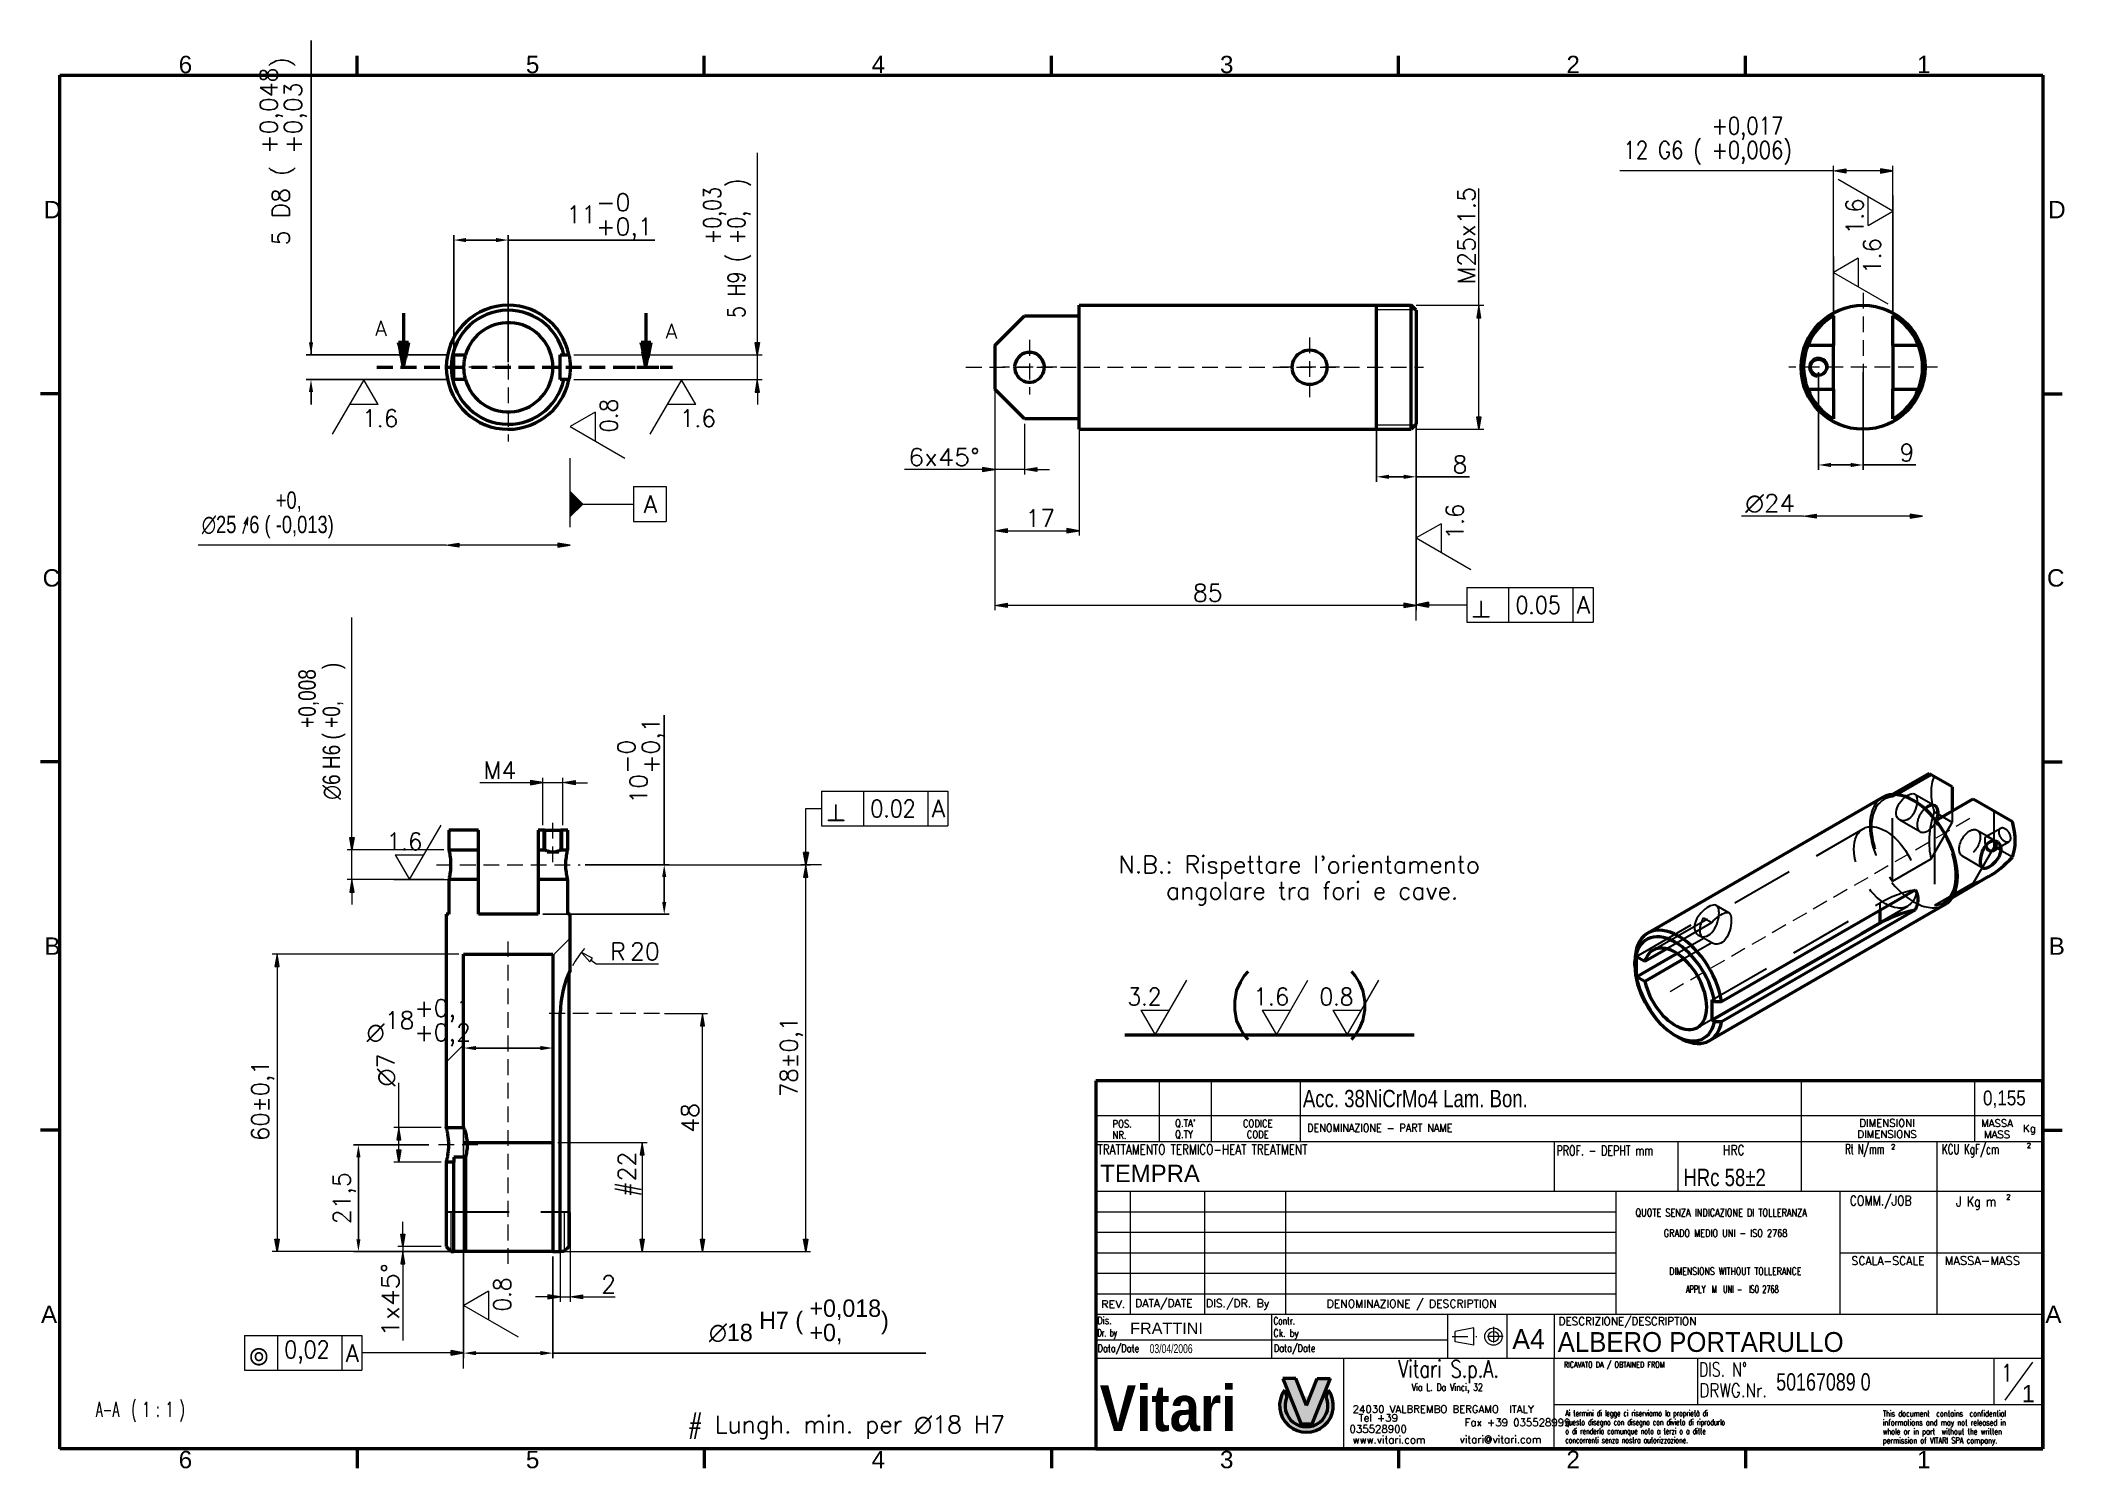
# Model space of a CAD drawing. Header units: millimetres. Extents: x 6 to 414, y 6 to 294.
import ezdxf

# ---------------------------------------------------------------- set-up
doc = ezdxf.new("R2010")
doc.units = ezdxf.units.MM
doc.linetypes.add('DASHED', pattern=[19.05, 12.7, -6.35])
doc.linetypes.add('HIDDEN2', pattern=[4.7625, 3.175, -1.5875])
doc.layers.get('0').update_dxf_attribs({"lineweight": 0, "true_color": 0xffffff})
doc.layers.get('Defpoints').update_dxf_attribs({"lineweight": 0, "true_color": 0xffffff})
for name, color, linetype, lineweight, true_color in [('100', 1, 'Continuous', 0, 0xff0000), ('Asse di lavoro(ISO)', 7, 'HIDDEN2', 0, 0xffffff), ('Bordo_0', 7, 'Continuous', 50, 0xffffff), ('Bordo_2', 7, 'Continuous', 50, 0xffffff), ('Centro(ISO)', 7, 'Continuous', 0, 0xffffff), ('Estensioni giunzione(ISO)', 7, 'Continuous', 50, 0xffffff), ('Filettatura(ISO)', 7, 'Continuous', 0, 0xffffff), ('Geometria schizzo(ISO)', 7, 'Continuous', 50, 0xffffff), ("Linea d'asse(ISO)", 7, 'Continuous', 0, 0xffffff), ('Linee di vista in sezione(ISO)', 7, 'HIDDEN2', 50, 0xffffff), ('Quote(ISO)', 7, 'Continuous', 0, 0xffffff), ('Simboli(ISO)', 7, 'Continuous', 0, 0xffffff), ('Spigoli nascosti(ISO)', 7, 'DASHED', 30, 0xffffff), ('Spigoli tangenti nascosti(ISO)', 7, 'DASHED', 30, 0xffffff), ('Spigoli tangenti visibili(ISO)', 7, 'Continuous', 50, 0xffffff), ('Spigoli visibili(ISO)', 7, 'Continuous', 50, 0xffffff), ('Tratteggio', 177, 'Continuous', 0, 0x3f3f7f)]:
    doc.layers.add(name, color=color, linetype=linetype, lineweight=lineweight, true_color=true_color)
doc.styles.add('EUROLLS_TESTO', font='')
doc.styles.add('Stile testo110', font='')
doc.styles.add('Stile testo15', font='')
doc.styles.add('Stile testo43', font='')
doc.styles.add('Stile testo6', font='ARIAL.TTF')
doc.styles.add('TSTYLE1_21', font='')
doc.styles.get('EUROLLS_TESTO').set_extended_font_data('RomanS')
doc.styles.get('Stile testo110').set_extended_font_data('RomanS')
doc.styles.get('Stile testo15').set_extended_font_data('AIGDT')
doc.styles.get('Stile testo43').set_extended_font_data('RomanS')
doc.styles.get('TSTYLE1_21').set_extended_font_data('Arial Black')
doc.dimstyles.new('EUROLLS', dxfattribs={"dimtxt": 3.5, "dimasz": 2.5, "dimexe": 1, "dimexo": 1, "dimgap": 0.75, "dimtad": 1, "dimtxsty": 'EUROLLS_TESTO', "dimcen": 0.09, "dimclrt": 2, "dimadec": 0, "dimazin": 0, "dimtfac": 1, "dimtofl": 0, "dimtmove": 0, "dimatfit": 3, "dimfxl": 1, "dimtolj": 1, "dimarcsym": 0})

msp = doc.modelspace()

# ---------------------------------------------------------------- texts
at = {"layer": 'Simboli(ISO)', "color": 7, "true_color": 0xffffff, "attachment_point": 4, "line_spacing_factor": 0.899982, "style": 'EUROLLS_TESTO'}
for s, insert, char_height, width in [("{\\fRomanS|b0|i0;{\\fRomanS|b0|i1;N.B.: Rispettare l'orientamento\\P    angolare tra fori e cave.}}", (223.5469, 124.5937), 3.5, 80.867615), ('{\\fRomanS|b0|i0;{\\H1x;(   )}}', (245.446, 98.5421), 9, 37.701878), ('{\\fRomanS|b0|i0;\\fRomanS|b0|i1;\\H1x;#\\fRomanS|b0|i1;\\fRomanS|b0|i1;\\H1x; Lungh. min. per \\fAIGDT|b0|i1;\\fAIGDT|b0|i1;\\H1x;n\\fRomanS|b0|i1;\\fRomanS|b0|i1;\\H1x;18 H7}', (136.5865, 14.3553), 3.5, 73.880104)]:
    msp.add_mtext(s, dxfattribs=dict(at, insert=insert, char_height=char_height, width=width))
at = {"layer": 'Simboli(ISO)', "color": 7, "true_color": 0xffffff, "insert": (17.2629, 15.4818), "char_height": 3, "attachment_point": 7, "line_spacing_factor": 0.899982, "style": 'Stile testo110'}
msp.add_mtext('{\\W0.59;A-A  ( 1 : 1 )}', dxfattribs=at)

# ---------------------------------------------------------------- blocks, each defined once
blk = doc.blocks.new('Polyline_8', base_point=(112.955056, 228.088838))
at = {"layer": 'Spigoli visibili(ISO)'}
for p, q in [((112.722287, 225.687786), (112.702505, 225.588838)), ((112.741369, 225.787596), (112.722287, 225.687786)), ((112.759698, 225.888241), (112.741369, 225.787596)), ((112.777267, 225.989663), (112.759698, 225.888241)), ((112.794066, 226.091802), (112.777267, 225.989663)), ((112.810086, 226.194597), (112.794066, 226.091802)), ((112.825317, 226.297989), (112.810086, 226.194597)), ((112.839751, 226.401918), (112.825317, 226.297989)), ((112.85338, 226.506323), (112.839751, 226.401918)), ((112.866194, 226.611145), (112.85338, 226.506323)), ((112.878184, 226.716324), (112.866194, 226.611145)), ((112.889342, 226.821799), (112.878184, 226.716324)), ((112.899658, 226.927512), (112.889342, 226.821799)), ((112.909125, 227.033401), (112.899658, 226.927512)), ((112.917732, 227.139408), (112.909125, 227.033401)), ((112.925469, 227.245471), (112.917732, 227.139408)), ((112.932331, 227.351532), (112.925469, 227.245471)), ((112.938307, 227.45753), (112.932331, 227.351532)), ((112.943388, 227.563405), (112.938307, 227.45753)), ((112.947565, 227.669097), (112.943388, 227.563405)), ((112.950829, 227.774546), (112.947565, 227.669097)), ((112.953171, 227.879693), (112.950829, 227.774546)), ((112.954583, 227.984477), (112.953171, 227.879693)), ((112.955056, 228.088838), (112.954583, 227.984477))]:
    blk.add_line(p, q, dxfattribs=at)
blk = doc.blocks.new('Polyline_9', base_point=(112.702505, 230.588838))
at = {"layer": 'Spigoli visibili(ISO)'}
for p, q in [((112.702505, 230.588838), (112.722287, 230.489891)), ((112.722287, 230.489891), (112.741369, 230.390081)), ((112.741369, 230.390081), (112.759698, 230.289435)), ((112.759698, 230.289435), (112.777267, 230.188013)), ((112.777267, 230.188013), (112.794066, 230.085875)), ((112.794066, 230.085875), (112.810086, 229.983079)), ((112.810086, 229.983079), (112.825317, 229.879688)), ((112.825317, 229.879688), (112.839751, 229.775759)), ((112.839751, 229.775759), (112.85338, 229.671354)), ((112.85338, 229.671354), (112.866194, 229.566532)), ((112.866194, 229.566532), (112.878184, 229.461353)), ((112.878184, 229.461353), (112.889342, 229.355877)), ((112.889342, 229.355877), (112.899658, 229.250165)), ((112.899658, 229.250165), (112.909125, 229.144275)), ((112.909125, 229.144275), (112.917732, 229.038269)), ((112.917732, 229.038269), (112.925469, 228.932205)), ((112.925469, 228.932205), (112.932331, 228.826145)), ((112.932331, 228.826145), (112.938307, 228.720147)), ((112.938307, 228.720147), (112.943388, 228.614272)), ((112.943388, 228.614272), (112.947565, 228.50858)), ((112.947565, 228.50858), (112.950829, 228.403131)), ((112.950829, 228.403131), (112.953171, 228.297984)), ((112.953171, 228.297984), (112.954583, 228.1932)), ((112.954583, 228.1932), (112.955056, 228.088838))]:
    blk.add_line(p, q, dxfattribs=at)
blk = doc.blocks.new('Polyline_10', base_point=(91.809248, 230.588831))
at = {"layer": 'Spigoli visibili(ISO)'}
for p, q in [((91.481944, 228.77626), (91.467142, 228.545804)), ((91.502313, 229.00545), (91.481944, 228.77626)), ((91.528044, 229.231439), (91.502313, 229.00545)), ((91.558934, 229.45229), (91.528044, 229.231439)), ((91.59447, 229.666252), (91.558934, 229.45229)), ((91.633709, 229.872028), (91.59447, 229.666252)), ((91.675727, 230.068392), (91.633709, 229.872028)), ((91.719601, 230.254116), (91.675727, 230.068392)), ((91.764406, 230.427973), (91.719601, 230.254116)), ((91.809248, 230.588831), (91.764406, 230.427973)), ((91.458112, 228.316019), (91.455056, 228.088838)), ((91.455056, 228.088838), (91.458112, 227.861658)), ((91.467142, 228.545804), (91.458112, 228.316019)), ((91.458112, 227.861658), (91.467142, 227.631872)), ((91.467142, 227.631872), (91.481944, 227.401416)), ((91.481944, 227.401416), (91.502313, 227.172226)), ((91.502313, 227.172226), (91.528044, 226.946238)), ((91.528044, 226.946238), (91.558934, 226.725386)), ((91.558934, 226.725386), (91.59447, 226.511425)), ((91.59447, 226.511425), (91.633709, 226.305649)), ((91.633709, 226.305649), (91.675727, 226.109285)), ((91.675727, 226.109285), (91.719601, 225.92356)), ((91.719601, 225.92356), (91.764406, 225.749703)), ((91.764406, 225.749703), (91.809248, 225.588845))]:
    blk.add_line(p, q, dxfattribs=at)
blk = doc.blocks.new('Polyline_11', base_point=(112.702505, 50.782268))
at = {"layer": 'Spigoli visibili(ISO)'}
for p, q in [((111.721639, 49.822881), (111.680028, 49.782264)), ((111.763335, 49.863593), (111.721639, 49.822881)), ((111.805114, 49.904392), (111.763335, 49.863593)), ((111.846979, 49.945276), (111.805114, 49.904392)), ((111.888928, 49.986255), (111.846979, 49.945276)), ((111.930964, 50.02732), (111.888928, 49.986255)), ((111.973084, 50.068481), (111.930964, 50.02732)), ((112.015289, 50.109727), (111.973084, 50.068481)), ((112.057582, 50.151069), (112.015289, 50.109727)), ((112.099959, 50.192506), (112.057582, 50.151069)), ((112.142425, 50.234029), (112.099959, 50.192506)), ((112.184977, 50.275638), (112.142425, 50.234029)), ((112.227617, 50.317342), (112.184977, 50.275638)), ((112.270344, 50.359142), (112.227617, 50.317342)), ((112.313159, 50.401037), (112.270344, 50.359142)), ((112.356063, 50.443017), (112.313159, 50.401037)), ((112.399054, 50.485093), (112.356063, 50.443017)), ((112.442135, 50.527265), (112.399054, 50.485093)), ((112.485306, 50.569532), (112.442135, 50.527265)), ((112.528566, 50.611884), (112.485306, 50.569532)), ((112.571915, 50.654342), (112.528566, 50.611884)), ((112.615354, 50.696885), (112.571915, 50.654342)), ((112.658884, 50.739524), (112.615354, 50.696885)), ((112.702505, 50.782268), (112.658884, 50.739524))]:
    blk.add_line(p, q, dxfattribs=at)
blk = doc.blocks.new('Polyline_12', base_point=(88.455056, 130.782264))
at = {"layer": 'Spigoli visibili(ISO)'}
for p, q in [((88.455056, 130.782264), (88.461479, 130.756891)), ((88.461479, 130.756891), (88.480184, 130.680559)), ((88.480184, 130.680559), (88.510321, 130.552949)), ((88.510321, 130.552949), (88.550211, 130.3754)), ((88.550211, 130.3754), (88.596105, 130.15576)), ((88.596105, 130.15576), (88.644064, 129.903473)), ((88.644064, 129.903473), (88.692234, 129.615807)), ((88.692234, 129.615807), (88.738675, 129.289344)), ((88.738675, 129.289344), (88.779313, 128.932465)), ((88.779313, 126.632063), (88.738675, 126.275184)), ((88.779313, 128.932465), (88.810206, 128.554229)), ((88.810206, 127.010299), (88.779313, 126.632063)), ((88.810206, 128.554229), (88.829467, 128.166587)), ((88.829467, 127.397941), (88.810206, 127.010299)), ((88.829467, 128.166587), (88.836106, 127.782264)), ((88.836106, 127.782264), (88.829467, 127.397941)), ((88.461479, 124.807637), (88.455056, 124.782264)), ((88.480184, 124.883969), (88.461479, 124.807637)), ((88.510321, 125.011579), (88.480184, 124.883969)), ((88.550211, 125.189128), (88.510321, 125.011579)), ((88.596105, 125.408768), (88.550211, 125.189128)), ((88.644064, 125.661055), (88.596105, 125.408768)), ((88.692234, 125.94872), (88.644064, 125.661055)), ((88.738675, 126.275184), (88.692234, 125.94872))]:
    blk.add_line(p, q, dxfattribs=at)
blk = doc.blocks.new('Polyline_13', base_point=(112.455056, 124.782264))
at = {"layer": 'Spigoli visibili(ISO)'}
for p, q in [((112.399791, 130.552949), (112.429928, 130.680559)), ((112.429928, 130.680559), (112.448633, 130.756891)), ((112.448633, 130.756891), (112.455056, 130.782264)), ((112.074006, 127.782264), (112.080645, 128.166587)), ((112.080645, 127.397941), (112.074006, 127.782264)), ((112.080645, 128.166587), (112.099906, 128.554229)), ((112.099906, 127.010299), (112.080645, 127.397941)), ((112.099906, 128.554229), (112.130799, 128.932465)), ((112.130799, 126.632063), (112.099906, 127.010299)), ((112.130799, 128.932465), (112.171437, 129.289344)), ((112.171437, 126.275184), (112.130799, 126.632063)), ((112.171437, 129.289344), (112.217878, 129.615807)), ((112.217878, 129.615807), (112.266048, 129.903473)), ((112.266048, 129.903473), (112.314007, 130.15576)), ((112.314007, 130.15576), (112.359901, 130.3754)), ((112.359901, 130.3754), (112.399791, 130.552949)), ((112.217878, 125.94872), (112.171437, 126.275184)), ((112.266048, 125.661055), (112.217878, 125.94872)), ((112.314007, 125.408768), (112.266048, 125.661055)), ((112.359901, 125.189128), (112.314007, 125.408768)), ((112.399791, 125.011579), (112.359901, 125.189128)), ((112.429928, 124.883969), (112.399791, 125.011579)), ((112.448633, 124.807637), (112.429928, 124.883969)), ((112.455056, 124.782264), (112.448633, 124.807637))]:
    blk.add_line(p, q, dxfattribs=at)
blk = doc.blocks.new('Polyline_14', base_point=(91.455056, 74.782264))
at = {"layer": 'Spigoli visibili(ISO)'}
for p, q in [((91.455056, 74.782264), (91.46166, 74.76557)), ((91.46166, 74.76557), (91.481034, 74.715493)), ((91.481034, 74.715493), (91.512527, 74.63206)), ((91.512527, 74.63206), (91.555484, 74.515278)), ((91.555484, 74.515278), (91.608601, 74.365947)), ((91.608601, 74.365947), (91.669019, 74.187944)), ((91.669019, 74.187944), (91.733782, 73.985894)), ((91.733782, 73.985894), (91.799933, 73.764431)), ((91.799933, 73.764431), (91.866594, 73.520644)), ((91.866594, 73.520644), (91.933005, 73.250143)), ((91.933005, 73.250143), (91.995979, 72.956822)), ((92.004414, 69.650738), (91.94218, 69.354465)), ((91.995979, 72.956822), (92.052325, 72.64457)), ((92.059564, 69.965374), (92.004414, 69.650738)), ((92.052325, 72.64457), (92.098754, 72.317521)), ((92.104384, 70.294096), (92.059564, 69.965374)), ((92.098754, 72.317521), (92.133382, 71.98128)), ((92.137268, 70.631144), (92.104384, 70.294096)), ((92.133382, 71.98128), (92.155264, 71.641972)), ((92.157273, 70.97039), (92.137268, 70.631144)), ((92.155264, 71.641972), (92.163457, 71.30574)), ((92.163457, 71.30574), (92.157273, 70.97039)), ((91.87606, 69.080498), (91.809248, 68.832776)), ((91.94218, 69.354465), (91.87606, 69.080498))]:
    blk.add_line(p, q, dxfattribs=at)
blk = doc.blocks.new('Polyline_15', base_point=(88.455056, 71.282265))
at = {"layer": 'Spigoli visibili(ISO)'}
for p, q in [((87.957181, 74.774854), (87.955056, 74.782264)), ((87.963464, 74.752605), (87.957181, 74.774854)), ((87.973765, 74.715474), (87.963464, 74.752605)), ((87.987946, 74.663422), (87.973765, 74.715474)), ((88.005867, 74.596422), (87.987946, 74.663422)), ((88.027391, 74.514425), (88.005867, 74.596422)), ((88.05219, 74.417651), (88.027391, 74.514425)), ((88.079605, 74.307244), (88.05219, 74.417651)), ((88.108991, 74.184592), (88.079605, 74.307244)), ((88.139705, 74.051068), (88.108991, 74.184592)), ((88.171105, 73.908055), (88.139705, 74.051068)), ((88.202548, 73.756931), (88.171105, 73.908055)), ((88.234082, 73.595531), (88.202548, 73.756931)), ((88.265739, 73.421595), (88.234082, 73.595531)), ((88.296848, 73.236344), (88.265739, 73.421595)), ((88.326739, 73.040979), (88.296848, 73.236344)), ((88.354743, 72.836726), (88.326739, 73.040979)), ((88.380191, 72.624791), (88.354743, 72.836726)), ((88.402365, 72.40648), (88.380191, 72.624791)), ((88.420884, 72.183516), (88.402365, 72.40648)), ((88.435583, 71.957762), (88.420884, 72.183516)), ((88.446289, 71.731064), (88.435583, 71.957762)), ((88.452836, 71.505282), (88.446289, 71.731064)), ((88.455056, 71.282265), (88.452836, 71.505282))]:
    blk.add_line(p, q, dxfattribs=at)
blk = doc.blocks.new('Polyline_16', base_point=(87.955056, 67.782266))
at = {"layer": 'Spigoli visibili(ISO)'}
for p, q in [((88.296848, 69.328186), (88.326739, 69.523547)), ((88.326739, 69.523547), (88.354743, 69.7278)), ((88.354743, 69.7278), (88.380191, 69.939735)), ((88.380191, 69.939735), (88.402365, 70.15805)), ((88.402365, 70.15805), (88.420884, 70.381009)), ((88.420884, 70.381009), (88.435583, 70.606768)), ((88.435583, 70.606768), (88.446289, 70.833466)), ((88.446289, 70.833466), (88.452836, 71.059248)), ((88.452836, 71.059248), (88.455056, 71.282265)), ((87.955056, 67.782266), (87.957181, 67.789671)), ((87.957181, 67.789671), (87.963464, 67.811925)), ((87.963464, 67.811925), (87.973765, 67.849057)), ((87.973765, 67.849057), (87.987946, 67.901103)), ((87.987946, 67.901103), (88.005867, 67.968109)), ((88.005867, 67.968109), (88.027391, 68.050101)), ((88.027391, 68.050101), (88.05219, 68.14688)), ((88.05219, 68.14688), (88.079605, 68.257286)), ((88.079605, 68.257286), (88.108991, 68.379939)), ((88.108991, 68.379939), (88.139705, 68.513462)), ((88.139705, 68.513462), (88.171105, 68.656475)), ((88.171105, 68.656475), (88.202548, 68.807599)), ((88.202548, 68.807599), (88.234082, 68.968999)), ((88.234082, 68.968999), (88.265739, 69.14293)), ((88.265739, 69.14293), (88.296848, 69.328186))]:
    blk.add_line(p, q, dxfattribs=at)
blk = doc.blocks.new('Polyline_17', base_point=(111.076057, 130.782264))
at = {"layer": 'Spigoli visibili(ISO)'}
for p, q in [((107.848216, 130.774539), (107.834056, 130.782264)), ((107.890467, 130.752064), (107.848216, 130.774539)), ((107.960467, 130.715889), (107.890467, 130.752064)), ((108.056963, 130.667944), (107.960467, 130.715889)), ((108.175402, 130.612467), (108.056963, 130.667944)), ((110.853149, 130.667944), (110.73471, 130.612467)), ((110.949645, 130.715889), (110.853149, 130.667944)), ((111.019644, 130.752064), (110.949645, 130.715889)), ((111.061896, 130.774539), (111.019644, 130.752064)), ((111.076057, 130.782264), (111.061896, 130.774539)), ((108.310498, 130.553973), (108.175402, 130.612467)), ((108.464066, 130.494195), (108.310498, 130.553973)), ((108.638486, 130.435442), (108.464066, 130.494195)), ((108.829791, 130.382902), (108.638486, 130.435442)), ((109.033747, 130.341926), (108.829791, 130.382902)), ((109.244366, 130.315795), (109.033747, 130.341926)), ((109.455056, 130.306617), (109.244366, 130.315795)), ((109.665746, 130.315795), (109.455056, 130.306617)), ((109.876365, 130.341926), (109.665746, 130.315795)), ((110.080321, 130.382902), (109.876365, 130.341926)), ((110.271626, 130.435442), (110.080321, 130.382902)), ((110.446046, 130.494195), (110.271626, 130.435442)), ((110.599614, 130.553973), (110.446046, 130.494195)), ((110.73471, 130.612467), (110.599614, 130.553973))]:
    blk.add_line(p, q, dxfattribs=at)
blk = doc.blocks.new('Polyline_18', base_point=(205.597808, 231.088838))
at = {"layer": 'Spigoli visibili(ISO)'}
for p, q in [((202.664618, 228.714602), (202.600474, 228.212344)), ((202.814859, 229.209169), (202.664618, 228.714602)), ((203.04892, 229.669588), (202.814859, 229.209169)), ((203.350382, 230.075712), (203.04892, 229.669588)), ((203.706611, 230.417015), (203.350382, 230.075712)), ((204.127993, 230.703483), (203.706611, 230.417015)), ((204.598998, 230.9175), (204.127993, 230.703483)), ((205.098013, 231.046117), (204.598998, 230.9175)), ((205.597808, 231.088838), (205.098013, 231.046117)), ((206.097604, 231.046117), (205.597808, 231.088838)), ((206.596619, 230.9175), (206.097604, 231.046117)), ((207.067624, 230.703483), (206.596619, 230.9175)), ((207.489006, 230.417015), (207.067624, 230.703483)), ((207.845234, 230.075712), (207.489006, 230.417015)), ((208.146697, 229.669588), (207.845234, 230.075712)), ((208.380757, 229.209169), (208.146697, 229.669588)), ((208.530999, 228.714602), (208.380757, 229.209169)), ((208.595143, 228.212344), (208.530999, 228.714602)), ((202.600474, 228.212344), (202.621827, 227.714982)), ((202.621827, 227.714982), (202.728933, 227.213091)), ((202.728933, 227.213091), (202.922176, 226.732657)), ((202.922176, 226.732657), (203.192515, 226.297095)), ((203.192515, 226.297095), (203.520263, 225.924674)), ((203.520263, 225.924674), (203.90995, 225.609644)), ((203.90995, 225.609644), (204.358451, 225.356882)), ((204.358451, 225.356882), (204.846671, 225.185089)), ((204.846671, 225.185089), (205.349549, 225.099505)), ((205.349549, 225.099505), (205.846068, 225.099505)), ((205.846068, 225.099505), (206.348945, 225.185089)), ((206.348945, 225.185089), (206.837165, 225.356882)), ((206.837165, 225.356882), (207.285666, 225.609644)), ((207.285666, 225.609644), (207.675353, 225.924674)), ((207.675353, 225.924674), (208.003102, 226.297095)), ((208.003102, 226.297095), (208.273441, 226.732657)), ((208.273441, 226.732657), (208.466683, 227.213091)), ((208.466683, 227.213091), (208.573789, 227.714982)), ((208.573789, 227.714982), (208.595143, 228.212344))]:
    blk.add_line(p, q, dxfattribs=at)
blk = doc.blocks.new('Polyline_19', base_point=(262.097807, 224.588838))
at = {"layer": 'Spigoli visibili(ISO)'}
for p, q in [((258.633113, 228.578893), (258.739281, 229.071761)), ((258.739281, 229.071761), (258.91666, 229.548159)), ((258.91666, 229.548159), (259.160896, 229.991003)), ((259.160896, 229.991003), (259.458662, 230.387232)), ((259.458662, 230.387232), (259.799853, 230.728369)), ((259.799853, 230.728369), (260.196062, 231.026025)), ((260.196062, 231.026025), (260.6388, 231.27013)), ((260.6388, 231.27013), (261.115056, 231.447417)), ((261.115056, 231.447417), (261.607805, 231.553545)), ((261.607805, 231.553545), (262.097807, 231.588838)), ((262.097807, 231.588838), (262.58781, 231.553545)), ((262.58781, 231.553545), (263.080559, 231.447417)), ((263.080559, 231.447417), (263.556815, 231.27013)), ((263.556815, 231.27013), (263.999558, 231.026025)), ((263.999558, 231.026025), (264.395762, 230.728369)), ((264.395762, 230.728369), (264.736953, 230.387232)), ((264.736953, 230.387232), (265.034724, 229.991003)), ((265.034724, 229.991003), (265.278955, 229.548159)), ((265.278955, 229.548159), (265.456334, 229.071761)), ((265.456334, 229.071761), (265.562506, 228.578893)), ((258.597808, 228.088838), (258.633113, 228.578893)), ((258.633113, 227.598784), (258.597808, 228.088838)), ((258.739281, 227.105916), (258.633113, 227.598784)), ((258.91666, 226.629518), (258.739281, 227.105916)), ((259.160896, 226.186674), (258.91666, 226.629518)), ((259.458662, 225.790444), (259.160896, 226.186674)), ((259.799853, 225.449307), (259.458662, 225.790444)), ((260.196062, 225.151652), (259.799853, 225.449307)), ((260.6388, 224.907547), (260.196062, 225.151652)), ((261.115056, 224.730259), (260.6388, 224.907547)), ((261.607805, 224.624132), (261.115056, 224.730259)), ((262.097807, 224.588838), (261.607805, 224.624132)), ((262.58781, 224.624132), (262.097807, 224.588838)), ((263.080559, 224.730259), (262.58781, 224.624132)), ((263.556815, 224.907547), (263.080559, 224.730259)), ((263.999558, 225.151652), (263.556815, 224.907547)), ((264.395762, 225.449307), (263.999558, 225.151652)), ((264.736953, 225.790444), (264.395762, 225.449307)), ((265.034724, 226.186674), (264.736953, 225.790444)), ((265.278955, 226.629518), (265.034724, 226.186674)), ((265.456334, 227.105916), (265.278955, 226.629518)), ((265.562506, 227.598784), (265.456334, 227.105916)), ((265.562506, 228.578893), (265.597806, 228.088838)), ((265.597806, 228.088838), (265.562506, 227.598784))]:
    blk.add_line(p, q, dxfattribs=at)
blk = doc.blocks.new('Polyline_20', base_point=(343.779683, 100.215131))
at = {"layer": 'Spigoli visibili(ISO)'}
for p, q in [((343.779683, 100.215131), (343.837828, 100.214725)), ((343.837828, 100.214725), (343.896099, 100.214324)), ((343.896099, 100.214324), (343.95449, 100.213923)), ((343.95449, 100.213923), (344.013003, 100.213523)), ((344.013003, 100.213523), (344.071641, 100.213127)), ((344.071641, 100.213127), (344.130403, 100.212731)), ((344.130403, 100.212731), (344.189291, 100.212339)), ((344.189291, 100.212339), (344.2483, 100.211948)), ((344.2483, 100.211948), (344.307439, 100.21156)), ((344.307439, 100.21156), (344.366705, 100.211176)), ((344.366705, 100.211176), (344.426094, 100.210791)), ((344.426094, 100.210791), (344.485604, 100.210406)), ((344.485604, 100.210406), (344.545245, 100.210024)), ((344.545245, 100.210024), (344.605014, 100.209645)), ((344.605014, 100.209645), (344.664913, 100.209269)), ((344.664913, 100.209269), (344.724935, 100.208893)), ((344.724935, 100.208893), (344.785087, 100.208519)), ((344.785087, 100.208519), (344.84537, 100.208148)), ((344.84537, 100.208148), (344.905783, 100.207779)), ((344.905783, 100.207779), (344.96632, 100.207408)), ((344.96632, 100.207408), (345.026995, 100.207044)), ((345.026995, 100.207044), (345.087794, 100.206679)), ((345.087794, 100.206679), (345.148724, 100.206315)), ((345.148724, 100.206315), (345.209793, 100.205957))]:
    blk.add_line(p, q, dxfattribs=at)
blk = doc.blocks.new('Polyline_21', base_point=(345.209793, 96.123474))
at = {"layer": 'Spigoli visibili(ISO)'}
for p, q in [((343.837828, 96.132242), (343.779683, 96.132648)), ((343.896099, 96.131841), (343.837828, 96.132242)), ((343.95449, 96.13144), (343.896099, 96.131841)), ((344.013003, 96.13104), (343.95449, 96.13144)), ((344.071641, 96.130644), (344.013003, 96.13104)), ((344.130403, 96.130248), (344.071641, 96.130644)), ((344.189291, 96.129856), (344.130403, 96.130248)), ((344.2483, 96.129465), (344.189291, 96.129856)), ((344.307439, 96.129077), (344.2483, 96.129465)), ((344.366705, 96.128693), (344.307439, 96.129077)), ((344.426094, 96.128308), (344.366705, 96.128693)), ((344.485604, 96.127923), (344.426094, 96.128308)), ((344.545245, 96.127541), (344.485604, 96.127923)), ((344.605014, 96.127162), (344.545245, 96.127541)), ((344.664913, 96.126786), (344.605014, 96.127162)), ((344.724935, 96.12641), (344.664913, 96.126786)), ((344.785087, 96.126036), (344.724935, 96.12641)), ((344.84537, 96.125665), (344.785087, 96.126036)), ((344.905783, 96.125296), (344.84537, 96.125665)), ((344.96632, 96.124925), (344.905783, 96.125296)), ((345.026995, 96.124561), (344.96632, 96.124925)), ((345.087794, 96.124196), (345.026995, 96.124561)), ((345.148724, 96.123832), (345.087794, 96.124196)), ((345.209793, 96.123474), (345.148724, 96.123832))]:
    blk.add_line(p, q, dxfattribs=at)
blk = doc.blocks.new('Polyline_22', base_point=(384.786805, 120.808306))
at = {"layer": 'Spigoli visibili(ISO)'}
for p, q in [((384.270117, 118.739601), (384.225001, 118.648914)), ((384.313465, 118.830542), (384.270117, 118.739601)), ((384.354968, 118.921714), (384.313465, 118.830542)), ((384.394616, 119.013071), (384.354968, 118.921714)), ((384.432403, 119.104567), (384.394616, 119.013071)), ((384.468323, 119.196157), (384.432403, 119.104567)), ((384.502366, 119.287795), (384.468323, 119.196157)), ((384.534526, 119.379435), (384.502366, 119.287795)), ((384.564795, 119.471029), (384.534526, 119.379435)), ((384.593164, 119.562532), (384.564795, 119.471029)), ((384.619627, 119.653899), (384.593164, 119.562532)), ((384.644179, 119.745083), (384.619627, 119.653899)), ((384.666808, 119.836039), (384.644179, 119.745083)), ((384.68751, 119.92672), (384.666808, 119.836039)), ((384.706274, 120.01708), (384.68751, 119.92672)), ((384.723094, 120.107074), (384.706274, 120.01708)), ((384.737966, 120.196656), (384.723094, 120.107074)), ((384.750879, 120.285778), (384.737966, 120.196656)), ((384.761825, 120.374396), (384.750879, 120.285778)), ((384.770797, 120.462463), (384.761825, 120.374396)), ((384.777788, 120.549934), (384.770797, 120.462463)), ((384.782793, 120.636762), (384.777788, 120.549934)), ((384.785799, 120.722901), (384.782793, 120.636762)), ((384.786805, 120.808306), (384.785799, 120.722901))]:
    blk.add_line(p, q, dxfattribs=at)
blk = doc.blocks.new('Polyline_23', base_point=(384.225001, 122.731397))
at = {"layer": 'Spigoli visibili(ISO)'}
for p, q in [((384.225001, 122.731397), (384.270117, 122.660503)), ((384.270117, 122.660503), (384.313465, 122.588455)), ((384.313465, 122.588455), (384.354968, 122.515274)), ((384.354968, 122.515274), (384.394616, 122.441009)), ((384.394616, 122.441009), (384.432403, 122.365714)), ((384.432403, 122.365714), (384.468323, 122.28944)), ((384.468323, 122.28944), (384.502366, 122.21224)), ((384.502366, 122.21224), (384.534526, 122.134164)), ((384.534526, 122.134164), (384.564795, 122.055266)), ((384.564795, 122.055266), (384.593164, 121.975595)), ((384.593164, 121.975595), (384.619627, 121.895206)), ((384.619627, 121.895206), (384.644179, 121.81415)), ((384.644179, 121.81415), (384.666808, 121.732477)), ((384.666808, 121.732477), (384.68751, 121.650242)), ((384.68751, 121.650242), (384.706274, 121.567494)), ((384.706274, 121.567494), (384.723094, 121.484287)), ((384.723094, 121.484287), (384.737966, 121.400672)), ((384.737966, 121.400672), (384.750879, 121.316701)), ((384.750879, 121.316701), (384.761825, 121.232426)), ((384.761825, 121.232426), (384.770797, 121.147898)), ((384.770797, 121.147898), (384.777788, 121.063171)), ((384.777788, 121.063171), (384.782793, 120.978296)), ((384.782793, 120.978296), (384.785799, 120.893323)), ((384.785799, 120.893323), (384.786805, 120.808306))]:
    blk.add_line(p, q, dxfattribs=at)
blk = doc.blocks.new('Polyline_24', base_point=(399.145707, 133.279701))
at = {"layer": 'Spigoli nascosti(ISO)'}
for p, q in [((399.145707, 133.279701), (399.181478, 133.258829)), ((399.181478, 133.258829), (399.2182, 133.236956)), ((399.2182, 133.236956), (399.255788, 133.214114)), ((399.255788, 133.214114), (399.294159, 133.19033)), ((399.294159, 133.19033), (399.333228, 133.165637)), ((399.333228, 133.165637), (399.372911, 133.140064)), ((399.372911, 133.140064), (399.413123, 133.113642)), ((399.413123, 133.113642), (399.453782, 133.086399)), ((399.453782, 133.086399), (399.494801, 133.058367)), ((399.494801, 133.058367), (399.536098, 133.029576)), ((399.536098, 133.029576), (399.577588, 133.000056)), ((399.577588, 133.000056), (399.619188, 132.969836)), ((399.619188, 132.969836), (399.660808, 132.938944)), ((399.660808, 132.938944), (399.702332, 132.907392)), ((399.702332, 132.907392), (399.743666, 132.87522)), ((399.743666, 132.87522), (399.784721, 132.842478)), ((399.784721, 132.842478), (399.825408, 132.809215)), ((399.825408, 132.809215), (399.865639, 132.775478)), ((399.865639, 132.775478), (399.905326, 132.741318)), ((399.905326, 132.741318), (399.944379, 132.706781)), ((399.944379, 132.706781), (399.98271, 132.671918)), ((399.98271, 132.671918), (400.02023, 132.636776)), ((400.02023, 132.636776), (400.056852, 132.601405)), ((400.056852, 132.601405), (400.092486, 132.565853))]:
    blk.add_line(p, q, dxfattribs=at)
blk = doc.blocks.new('Polyline_25', base_point=(398.484832, 131.680879))
at = {"layer": 'Spigoli nascosti(ISO)'}
for p, q in [((398.336255, 132.864504), (398.340763, 132.982005)), ((398.336611, 132.738689), (398.336255, 132.864504)), ((398.341852, 132.602006), (398.336611, 132.738689)), ((398.340763, 132.982005), (398.350316, 133.09025)), ((398.352167, 132.456294), (398.341852, 132.602006)), ((398.350316, 133.09025), (398.36511, 133.187254)), ((398.367753, 132.303981), (398.352167, 132.456294)), ((398.36511, 133.187254), (398.385346, 133.271059)), ((398.388814, 132.147513), (398.367753, 132.303981)), ((398.385346, 133.271059), (398.411187, 133.340681)), ((398.415473, 131.98959), (398.388814, 132.147513)), ((398.411187, 133.340681), (398.442476, 133.39631)), ((398.44755, 131.833088), (398.415473, 131.98959)), ((398.442476, 133.39631), (398.479002, 133.438191)), ((398.484832, 131.680879), (398.44755, 131.833088)), ((398.479002, 133.438191), (398.52063, 133.46662)), ((398.52063, 133.46662), (398.569296, 133.482915)), ((398.569296, 133.482915), (398.626167, 133.487503)), ((398.626167, 133.487503), (398.691578, 133.480261)), ((398.691578, 133.480261), (398.765868, 133.461066)), ((398.765868, 133.461066), (398.849402, 133.430223)), ((398.849402, 133.430223), (398.941379, 133.388888)), ((398.941379, 133.388888), (399.040559, 133.338301)), ((399.040559, 133.338301), (399.145707, 133.279701))]:
    blk.add_line(p, q, dxfattribs=at)
blk = doc.blocks.new('Polyline_26', base_point=(400.092486, 132.565853))
at = {"layer": 'Spigoli visibili(ISO)'}
for p, q in [((398.546798, 131.475963), (398.484832, 131.680879)), ((398.624238, 131.275537), (398.546798, 131.475963)), ((398.718643, 131.086159), (398.624238, 131.275537)), ((398.831025, 130.916266), (398.718643, 131.086159)), ((398.960599, 130.772181), (398.831025, 130.916266)), ((399.104012, 130.658258), (398.960599, 130.772181)), ((399.260149, 130.577139), (399.104012, 130.658258)), ((400.092486, 132.565853), (400.236414, 132.407718)), ((400.257169, 130.738851), (400.11514, 130.644294)), ((400.236414, 132.407718), (400.366767, 132.236513)), ((400.384882, 130.858113), (400.257169, 130.738851)), ((400.366767, 132.236513), (400.47646, 132.055741)), ((400.490788, 130.998795), (400.384882, 130.858113)), ((400.47646, 132.055741), (400.558345, 131.869484)), ((400.568068, 131.157043), (400.490788, 130.998795)), ((400.558345, 131.869484), (400.609276, 131.682908)), ((400.614219, 131.326894), (400.568068, 131.157043)), ((400.609276, 131.682908), (400.628165, 131.501879)), ((400.628165, 131.501879), (400.614219, 131.326894)), ((399.430235, 130.527368), (399.260149, 130.577139)), ((399.60793, 130.510335), (399.430235, 130.527368)), ((399.786233, 130.526807), (399.60793, 130.510335)), ((399.957667, 130.573121), (399.786233, 130.526807)), ((400.11514, 130.644294), (399.957667, 130.573121))]:
    blk.add_line(p, q, dxfattribs=at)
blk = doc.blocks.new('Polyline_27', base_point=(382.78092, 141.792739))
at = {"layer": 'Spigoli nascosti(ISO)'}
for p, q in [((380.449178, 138.805474), (380.580699, 139.256025)), ((380.580699, 139.256025), (380.783178, 139.706163)), ((380.783178, 139.706163), (381.039452, 140.135946)), ((381.039452, 140.135946), (381.335472, 140.534571)), ((381.335472, 140.534571), (381.676065, 140.915886)), ((381.676065, 140.915886), (382.044298, 141.262604)), ((382.044298, 141.262604), (382.419668, 141.558344)), ((382.419668, 141.558344), (382.78092, 141.792739)), ((382.78092, 141.792739), (383.126486, 141.966425)), ((383.126486, 141.966425), (383.45683, 142.07813)), ((383.45683, 142.07813), (383.754698, 142.115985)), ((383.754698, 142.115985), (384.010028, 142.078727)), ((384.010028, 142.078727), (384.217793, 141.970961)), ((384.307481, 138.96285), (384.119659, 138.499603)), ((384.217793, 141.970961), (384.387851, 141.787322)), ((384.457838, 139.452407), (384.307481, 138.96285)), ((384.387851, 141.787322), (384.516383, 141.528293)), ((384.562833, 139.941843), (384.457838, 139.452407)), ((384.516383, 141.528293), (384.597336, 141.200414)), ((384.620116, 140.406014), (384.562833, 139.941843)), ((384.597336, 141.200414), (384.631398, 140.82303)), ((384.631398, 140.82303), (384.620116, 140.406014)), ((380.392526, 138.375716), (380.449178, 138.805474)), ((380.411443, 137.976136), (380.392526, 138.375716)), ((380.505631, 137.599416), (380.411443, 137.976136)), ((380.673922, 137.267763), (380.505631, 137.599416)), ((380.905882, 136.998936), (380.673922, 137.267763)), ((381.181567, 136.803295), (380.905882, 136.998936)), ((381.501106, 136.679766), (381.181567, 136.803295)), ((381.857947, 136.633564), (381.501106, 136.679766)), ((382.232425, 136.67572), (381.857947, 136.633564)), ((382.603382, 136.802267), (382.232425, 136.67572)), ((382.954473, 137.00497), (382.603382, 136.802267)), ((383.294693, 137.289021), (382.954473, 137.00497)), ((383.610663, 137.645495), (383.294693, 137.289021)), ((383.888098, 138.057897), (383.610663, 137.645495)), ((384.119659, 138.499603), (383.888098, 138.057897))]:
    blk.add_line(p, q, dxfattribs=at)
blk = doc.blocks.new('Polyline_28', base_point=(399.212597, 132.305905))
at = {"layer": 'Spigoli visibili(ISO)'}
for p, q in [((397.983489, 130.922834), (397.775725, 130.473254)), ((398.238819, 131.353375), (397.983489, 130.922834)), ((398.536687, 131.740719), (398.238819, 131.353375)), ((398.867031, 132.062455), (398.536687, 131.740719)), ((399.212597, 132.305905), (398.867031, 132.062455)), ((399.573849, 132.470536), (399.212597, 132.305905)), ((399.949219, 132.556245), (399.573849, 132.470536)), ((400.317452, 132.553475), (399.949219, 132.556245)), ((400.658045, 132.46699), (400.317452, 132.553475)), ((400.954065, 132.30827), (400.658045, 132.46699)), ((401.210339, 132.074854), (400.954065, 132.30827)), ((401.412819, 131.773132), (401.210339, 132.074854)), ((401.544339, 131.416057), (401.412819, 131.773132)), ((401.60099, 131.025631), (401.544339, 131.416057)), ((401.582074, 130.613023), (401.60099, 131.025631)), ((397.396181, 129.021117), (397.362119, 128.578318)), ((397.362119, 128.578318), (397.373402, 128.183144)), ((397.373402, 128.183144), (397.430684, 127.827732)), ((397.477134, 129.500863), (397.396181, 129.021117)), ((397.430684, 127.827732), (397.535679, 127.532623)), ((397.605666, 129.993695), (397.477134, 129.500863)), ((397.535679, 127.532623), (397.686036, 127.310909)), ((397.775725, 130.473254), (397.605666, 129.993695)), ((397.686036, 127.310909), (397.873858, 127.165996)), ((397.873858, 127.165996), (398.10542, 127.093261)), ((398.10542, 127.093261), (398.382855, 127.092904)), ((398.382855, 127.092904), (398.698824, 127.16884)), ((398.698824, 127.16884), (399.039044, 127.313133)), ((399.039044, 127.313133), (399.390135, 127.515836)), ((399.390135, 127.515836), (399.761093, 127.782141)), ((399.761093, 127.782141), (400.13557, 128.104835)), ((400.13557, 128.104835), (400.492412, 128.471391)), ((400.492412, 128.471391), (400.81195, 128.862304)), ((400.81195, 128.862304), (401.087635, 129.274823)), ((401.087635, 129.274823), (401.319595, 129.717267)), ((401.319595, 129.717267), (401.487886, 130.170159)), ((401.487886, 130.170159), (401.582074, 130.613023))]:
    blk.add_line(p, q, dxfattribs=at)
blk = doc.blocks.new('Polyline_29', base_point=(343.199667, 116.104682))
at = {"layer": 'Spigoli nascosti(ISO)'}
for p, q in [((343.199667, 116.104682), (343.529446, 116.472013)), ((343.529446, 116.472013), (343.892605, 116.824344)), ((343.892605, 116.824344), (344.273562, 117.149465)), ((344.273562, 117.149465), (344.656103, 117.437679)), ((344.656103, 117.437679), (345.024587, 117.682235)), ((345.024587, 117.682235), (345.368066, 117.878948)), ((345.368066, 117.878948), (345.694906, 118.032485)), ((345.694906, 118.032485), (345.996688, 118.135792)), ((345.996688, 118.135792), (346.263409, 118.180839)), ((346.263409, 118.180839), (346.491775, 118.166509)), ((346.491775, 118.166509), (346.680287, 118.095337)), ((346.680287, 118.095337), (346.835883, 117.964338)), ((346.835883, 114.533163), (346.680287, 114.065829)), ((346.835883, 117.964338), (346.963377, 117.769478)), ((346.963377, 115.022469), (346.835883, 114.533163)), ((346.963377, 117.769478), (347.059166, 117.511117)), ((347.059166, 115.514333), (346.963377, 115.022469)), ((347.059166, 117.511117), (347.121746, 117.193712)), ((347.121746, 115.990057), (347.059166, 115.514333)), ((347.121746, 117.193712), (347.152375, 116.830814)), ((347.152375, 116.432926), (347.121746, 115.990057)), ((347.152375, 116.830814), (347.152375, 116.432926)), ((343.529446, 111.87703), (343.199667, 112.022199)), ((343.892605, 111.792809), (343.529446, 111.87703)), ((344.273562, 111.779907), (343.892605, 111.792809)), ((344.656103, 111.843541), (344.273562, 111.779907)), ((345.024587, 111.978504), (344.656103, 111.843541)), ((345.368066, 112.180814), (345.024587, 111.978504)), ((345.694906, 112.455122), (345.368066, 112.180814)), ((345.996688, 112.794167), (345.694906, 112.455122)), ((346.263409, 113.187797), (345.996688, 112.794167)), ((346.491775, 113.618469), (346.263409, 113.187797)), ((346.680287, 114.065829), (346.491775, 113.618469))]:
    blk.add_line(p, q, dxfattribs=at)
blk = doc.blocks.new('Polyline_30', base_point=(342.559944, 113.575046))
at = {"layer": 'Spigoli nascosti(ISO)'}
for p, q in [((341.465771, 118.470744), (341.109204, 118.115799)), ((341.836416, 118.790368), (341.465771, 118.470744)), ((342.2061, 119.065911), (341.836416, 118.790368)), ((342.559944, 119.290522), (342.2061, 119.065911)), ((342.899068, 119.465997), (342.559944, 119.290522)), ((343.226237, 119.592781), (342.899068, 119.465997)), ((343.529119, 119.662019), (343.226237, 119.592781)), ((343.798682, 119.66857), (343.529119, 119.662019)), ((344.03063, 119.615123), (343.798682, 119.66857)), ((344.223293, 119.503934), (344.03063, 119.615123)), ((344.38617, 119.329501), (344.223293, 119.503934)), ((344.51626, 119.092231), (344.38617, 119.329501)), ((344.608792, 118.794659), (344.51626, 119.092231)), ((344.663361, 118.447414), (344.608792, 118.794659)), ((344.681264, 118.065776), (344.663361, 118.447414)), ((339.763541, 115.618501), (339.731518, 115.208039)), ((339.731518, 115.208039), (339.763541, 114.818246)), ((339.859119, 116.052434), (339.763541, 115.618501)), ((339.763541, 114.818246), (339.859119, 114.447328)), ((340.017437, 116.494835), (339.859119, 116.052434)), ((339.859119, 114.447328), (340.017437, 114.111775)), ((340.232746, 116.931521), (340.017437, 116.494835)), ((340.490977, 117.34908), (340.232746, 116.931521)), ((340.780832, 117.738851), (340.490977, 117.34908)), ((341.109204, 118.115799), (340.780832, 117.738851)), ((343.226237, 114.108245), (343.529119, 114.466992)), ((343.529119, 114.466992), (343.798682, 114.872165)), ((343.798682, 114.872165), (344.03063, 115.304787)), ((344.03063, 115.304787), (344.223293, 115.750672)), ((344.223293, 115.750672), (344.38617, 116.22328)), ((344.38617, 116.22328), (344.51626, 116.709171)), ((344.51626, 116.709171), (344.608792, 117.189553)), ((344.608792, 117.189553), (344.663361, 117.647159)), ((344.663361, 117.647159), (344.681264, 118.065776)), ((340.017437, 114.111775), (340.232746, 113.825299)), ((340.232746, 113.825299), (340.490977, 113.595818)), ((340.490977, 113.595818), (340.780832, 113.428515)), ((340.780832, 113.428515), (341.109204, 113.319394)), ((341.109204, 113.319394), (341.465771, 113.275717)), ((341.465771, 113.275717), (341.836416, 113.305831)), ((341.836416, 113.305831), (342.2061, 113.40807)), ((342.2061, 113.40807), (342.559944, 113.575046)), ((342.559944, 113.575046), (342.899068, 113.808155)), ((342.899068, 113.808155), (343.226237, 114.108245))]:
    blk.add_line(p, q, dxfattribs=at)
blk = doc.blocks.new('Solid_7', base_point=(108.46, 41.09))
at = {"layer": 'Quote(ISO)', "linetype": 'Continuous'}
blk.add_hatch(color=0, dxfattribs=at).paths.add_polyline_path([(108.46, 40.26), (108.46, 41.09), (110.96, 40.68)])
at = {"layer": 'Quote(ISO)', "color": 0, "linetype": 'Continuous'}
for p, q in [((108.46, 41.09), (108.46, 40.26)), ((110.96, 40.68), (108.46, 41.09)), ((108.46, 40.26), (110.96, 40.68))]:
    blk.add_line(p, q, dxfattribs=at)
blk = doc.blocks.new('Solid_8', base_point=(115.46, 41.09))
at = {"layer": 'Quote(ISO)', "linetype": 'Continuous'}
blk.add_hatch(color=0, dxfattribs=at).paths.add_polyline_path([(115.46, 40.26), (115.46, 41.09), (112.96, 40.68)])
at = {"layer": 'Quote(ISO)', "color": 0, "linetype": 'Continuous'}
for p, q in [((112.96, 40.68), (115.46, 41.09)), ((115.46, 41.09), (115.46, 40.26)), ((115.46, 40.26), (112.96, 40.68))]:
    blk.add_line(p, q, dxfattribs=at)
blk = doc.blocks.new('.D_1')
at = {"layer": 'Defpoints', "color": 0, "linetype": 'Continuous'}
for p in [(110.955056, 58.312038), (112.955056, 58.675493), (110.955056, 40.675493)]:
    blk.add_point(p, dxfattribs=at)
at = {"layer": 'Quote(ISO)', "color": 0, "linetype": 'Continuous', "lineweight": 0}
for p, q in [((110.955056, 57.312038), (110.955056, 39.675493)), ((112.955056, 57.675493), (112.955056, 39.675493)), ((108.455056, 40.675493), (105.955056, 40.675493)), ((110.955056, 40.675493), (112.955056, 40.675493)), ((115.455056, 40.675493), (122.037005, 40.675493))]:
    blk.add_line(p, q, dxfattribs=at)
at = {"layer": 'Quote(ISO)', "color": 0, "linetype": 'Continuous'}
for name, p in [('Solid_7', (108.455056, 41.09216)), ('Solid_8', (115.455056, 41.09216))]:
    blk.add_blockref(name, p, dxfattribs=at)
at = {"layer": 'Quote(ISO)', "color": 0, "linetype": 'Continuous', "lineweight": 0, "insert": (119.187004, 43.175495), "char_height": 3.5, "attachment_point": 4, "line_spacing_factor": 0.899982, "style": 'EUROLLS_TESTO'}
blk.add_mtext('2', dxfattribs=at)
blk = doc.blocks.new('.TD_DIMENSION_1', base_point=(108.189034, 101.552124))
at = {"layer": 'Quote(ISO)', "color": 7, "linetype": 'Continuous', "true_color": 0xffffff}
for p, q in [((117.176674, 108.571426), (118.160843, 107.800774)), ((118.160843, 107.800774), (130.780045, 107.800774))]:
    blk.add_line(p, q, dxfattribs=at)
blk.add_lwpolyline([(117.475693, 108.953285), (115.208336, 110.11274), (116.877663, 108.189575), (117.475693, 108.953285)], dxfattribs=at)
at = {"layer": 'Quote(ISO)', "color": 7, "linetype": 'Continuous', "true_color": 0xffffff, "style": 'EUROLLS_TESTO'}
for s, p in [('R', (121.010841, 108.550774)), ('20', (125.000839, 108.550774))]:
    blk.add_text(s, height=3.5, dxfattribs=at).set_placement(p)
blk = doc.blocks.new('Solid_9', base_point=(78.76, 53.28))
at = {"layer": 'Quote(ISO)', "linetype": 'Continuous'}
blk.add_hatch(color=0, dxfattribs=at).paths.add_polyline_path([(79.59, 53.28), (78.76, 53.28), (79.17, 50.78)])
at = {"layer": 'Quote(ISO)', "color": 0, "linetype": 'Continuous'}
for p, q in [((78.76, 53.28), (79.59, 53.28)), ((79.17, 50.78), (78.76, 53.28)), ((79.59, 53.28), (79.17, 50.78))]:
    blk.add_line(p, q, dxfattribs=at)
blk = doc.blocks.new('Solid_10', base_point=(78.76, 47.28))
at = {"layer": 'Quote(ISO)', "linetype": 'Continuous'}
blk.add_hatch(color=0, dxfattribs=at).paths.add_polyline_path([(79.59, 47.28), (78.76, 47.28), (79.17, 49.78)])
at = {"layer": 'Quote(ISO)', "color": 0, "linetype": 'Continuous'}
for p, q in [((79.17, 49.78), (78.76, 47.28)), ((79.59, 47.28), (79.17, 49.78)), ((78.76, 47.28), (79.59, 47.28))]:
    blk.add_line(p, q, dxfattribs=at)
blk = doc.blocks.new('.D_2')
at = {"layer": 'Defpoints', "color": 0, "linetype": 'Continuous'}
for p in [(79.171691, 50.782264), (87.955056, 50.782264), (87.955056, 49.782264)]:
    blk.add_point(p, dxfattribs=at)
at = {"layer": 'Quote(ISO)', "color": 0, "linetype": 'Continuous', "lineweight": 0}
for p, q in [((79.171691, 53.282264), (79.171691, 55.782264)), ((86.955056, 50.782264), (78.171691, 50.782264)), ((86.955056, 49.782264), (78.171691, 49.782264)), ((79.171691, 50.782264), (79.171691, 49.782264)), ((79.171691, 47.282264), (79.171691, 31.882264))]:
    blk.add_line(p, q, dxfattribs=at)
at = {"layer": 'Quote(ISO)', "color": 0, "linetype": 'Continuous'}
for name, p in [('Solid_9', (78.755024, 53.282264)), ('Solid_10', (78.755024, 47.282264))]:
    blk.add_blockref(name, p, dxfattribs=at)
at = {"layer": 'Quote(ISO)', "color": 0, "linetype": 'Continuous', "lineweight": 0, "insert": (76.671692, 32.632263), "char_height": 3.5, "attachment_point": 4, "rotation": 90, "line_spacing_factor": 0.899982, "style": 'EUROLLS_TESTO'}
blk.add_mtext('{\\W1.11;1x45°}', dxfattribs=at)
blk = doc.blocks.new('Solid_11', base_point=(113.96, 144.74))
at = {"layer": 'Quote(ISO)', "linetype": 'Continuous'}
blk.add_hatch(color=0, dxfattribs=at).paths.add_polyline_path([(113.96, 143.91), (113.96, 144.74), (111.46, 144.33)])
at = {"layer": 'Quote(ISO)', "color": 0, "linetype": 'Continuous'}
for p, q in [((111.46, 144.33), (113.96, 144.74)), ((113.96, 143.91), (111.46, 144.33)), ((113.96, 144.74), (113.96, 143.91))]:
    blk.add_line(p, q, dxfattribs=at)
blk = doc.blocks.new('Solid_12', base_point=(104.96, 144.74))
at = {"layer": 'Quote(ISO)', "linetype": 'Continuous'}
blk.add_hatch(color=0, dxfattribs=at).paths.add_polyline_path([(104.96, 143.91), (104.96, 144.74), (107.46, 144.33)])
at = {"layer": 'Quote(ISO)', "color": 0, "linetype": 'Continuous'}
for p, q in [((104.96, 144.74), (104.96, 143.91)), ((107.46, 144.33), (104.96, 144.74)), ((104.96, 143.91), (107.46, 144.33))]:
    blk.add_line(p, q, dxfattribs=at)
blk = doc.blocks.new('.D_3')
at = {"layer": 'Defpoints', "color": 0, "linetype": 'Continuous'}
for p in [(111.455056, 144.3258), (107.455056, 134.782264), (111.455056, 134.782264)]:
    blk.add_point(p, dxfattribs=at)
at = {"layer": 'Quote(ISO)', "color": 0, "linetype": 'Continuous', "lineweight": 0}
for p, q in [((104.955056, 144.3258), (94.742037, 144.3258)), ((107.455056, 135.782264), (107.455056, 145.3258)), ((111.455056, 144.3258), (107.455056, 144.3258)), ((111.455056, 135.782264), (111.455056, 145.3258)), ((113.955056, 144.3258), (116.455056, 144.3258))]:
    blk.add_line(p, q, dxfattribs=at)
at = {"layer": 'Quote(ISO)', "color": 0, "linetype": 'Continuous'}
for name, p in [('Solid_12', (104.955056, 144.742467)), ('Solid_11', (113.955056, 144.742467))]:
    blk.add_blockref(name, p, dxfattribs=at)
at = {"layer": 'Quote(ISO)', "color": 0, "linetype": 'Continuous', "lineweight": 0, "insert": (95.492035, 146.825806), "char_height": 3.5, "attachment_point": 4, "line_spacing_factor": 0.899982, "style": 'EUROLLS_TESTO'}
blk.add_mtext('M4', dxfattribs=at)
blk = doc.blocks.new('Solid_13', base_point=(68.51, 122.28))
at = {"layer": 'Quote(ISO)', "linetype": 'Continuous'}
blk.add_hatch(color=0, dxfattribs=at).paths.add_polyline_path([(69.35, 122.28), (68.51, 122.28), (68.93, 124.78)])
at = {"layer": 'Quote(ISO)', "color": 0, "linetype": 'Continuous'}
for p, q in [((68.93, 124.78), (68.51, 122.28)), ((69.35, 122.28), (68.93, 124.78)), ((68.51, 122.28), (69.35, 122.28))]:
    blk.add_line(p, q, dxfattribs=at)
blk = doc.blocks.new('Solid_14', base_point=(68.51, 133.28))
at = {"layer": 'Quote(ISO)', "linetype": 'Continuous'}
blk.add_hatch(color=0, dxfattribs=at).paths.add_polyline_path([(69.35, 133.28), (68.51, 133.28), (68.93, 130.78)])
at = {"layer": 'Quote(ISO)', "color": 0, "linetype": 'Continuous'}
for p, q in [((68.51, 133.28), (69.35, 133.28)), ((68.93, 130.78), (68.51, 133.28)), ((69.35, 133.28), (68.93, 130.78))]:
    blk.add_line(p, q, dxfattribs=at)
blk = doc.blocks.new('.D_4')
at = {"layer": 'Defpoints', "color": 0, "linetype": 'Continuous'}
for p in [(88.455056, 130.782264), (68.930463, 124.782264), (88.455056, 124.782264)]:
    blk.add_point(p, dxfattribs=at)
at = {"layer": 'Quote(ISO)', "color": 0, "linetype": 'Continuous', "lineweight": 0}
for p, q in [((68.930463, 133.282264), (68.930463, 177.635989)), ((87.455056, 130.782264), (67.930463, 130.782264)), ((68.930463, 124.782264), (68.930463, 130.782264)), ((87.455056, 124.782264), (67.930463, 124.782264)), ((68.930463, 122.282264), (68.930463, 119.782264))]:
    blk.add_line(p, q, dxfattribs=at)
at = {"layer": 'Quote(ISO)', "color": 0, "linetype": 'Continuous'}
for name, p in [('Solid_14', (68.513797, 133.282264)), ('Solid_13', (68.513797, 122.282264))]:
    blk.add_blockref(name, p, dxfattribs=at)
at = {"layer": 'Quote(ISO)', "color": 0, "linetype": 'Continuous', "lineweight": 0, "insert": (62.84713, 140.885986), "char_height": 3.5, "attachment_point": 4, "rotation": 90, "line_spacing_factor": 0.899982, "style": 'EUROLLS_TESTO'}
blk.add_mtext('{\\W0.82;\\fAIGDT|b0|i0;{\\fAIGDT|b0|i0;\\fAIGDT|b0|i0;\\fAIGDT|b0|i1;\\H1x;n\\fRomanS|b0|i1;\\fRomanS|b0|i1;\\fRomanS|b0|i1;\\fRomanS|b0|i1;\\H1x;}6 H6 ( \\S+0,008^ +0,;)}', dxfattribs=at)
blk = doc.blocks.new('*D39')
at = {"layer": 'Defpoints', "color": 0}
for p in [(109.455056, 90.818825), (91.455056, 88.126666), (109.455056, 88.126666)]:
    blk.add_point(p, dxfattribs=at)
at = {"layer": 'Quote(ISO)', "color": 7, "linetype": 'Continuous', "lineweight": -2}
blk.add_line((93.955056, 90.818825), (106.955056, 90.818825), dxfattribs=at)
at = {"layer": 'Quote(ISO)', "color": 7}
for points in [[(93.955056, 91.235491), (93.955056, 90.402158), (91.455056, 90.818825)], [(106.955056, 90.402158), (106.955056, 91.235491), (109.455056, 90.818825)]]:
    blk.add_solid(points, dxfattribs=at)
at = {"layer": 'Quote(ISO)', "color": 7, "lineweight": 0, "insert": (82.40876, 96.318825), "char_height": 3.5, "attachment_point": 5, "style": 'EUROLLS_TESTO'}
blk.add_mtext('\\fAIGDT|b0|i0|c0|p0;{\\fAIGDT|b0|i0;{\\fAIGDT|b0|i1;{\\H3.5;n{\\fRomanS|b0|i1;{\\fRomanS|b0|i1;{\\H3.5;\\A1;18\\S+0,1^ +0,2;}}}}}}', dxfattribs=at)
blk = doc.blocks.new('Solid_15', base_point=(53.39, 107.28))
at = {"layer": 'Quote(ISO)', "linetype": 'Continuous'}
blk.add_hatch(color=0, dxfattribs=at).paths.add_polyline_path([(54.23, 107.28), (53.39, 107.28), (53.81, 109.78)])
at = {"layer": 'Quote(ISO)', "color": 0, "linetype": 'Continuous'}
for p, q in [((53.81, 109.78), (53.39, 107.28)), ((53.39, 107.28), (54.23, 107.28)), ((54.23, 107.28), (53.81, 109.78))]:
    blk.add_line(p, q, dxfattribs=at)
blk = doc.blocks.new('Solid_16', base_point=(53.39, 52.28))
at = {"layer": 'Quote(ISO)', "linetype": 'Continuous'}
blk.add_hatch(color=0, dxfattribs=at).paths.add_polyline_path([(54.23, 52.28), (53.39, 52.28), (53.81, 49.78)])
at = {"layer": 'Quote(ISO)', "color": 0, "linetype": 'Continuous'}
for p, q in [((53.39, 52.28), (54.23, 52.28)), ((53.81, 49.78), (53.39, 52.28)), ((54.23, 52.28), (53.81, 49.78))]:
    blk.add_line(p, q, dxfattribs=at)
blk = doc.blocks.new('.D_5')
at = {"layer": 'Defpoints', "color": 0, "linetype": 'Continuous'}
for p in [(91.455056, 109.782264), (53.809248, 49.782264), (91.809248, 49.782264)]:
    blk.add_point(p, dxfattribs=at)
at = {"layer": 'Quote(ISO)', "color": 0, "linetype": 'Continuous', "lineweight": 0}
for p, q in [((90.455056, 109.782264), (52.809248, 109.782264)), ((53.809248, 107.282264), (53.809248, 52.282264)), ((90.809248, 49.782264), (52.809248, 49.782264))]:
    blk.add_line(p, q, dxfattribs=at)
at = {"layer": 'Quote(ISO)', "color": 0, "linetype": 'Continuous'}
for name, p in [('Solid_15', (53.392581, 107.282264)), ('Solid_16', (53.392581, 52.282264))]:
    blk.add_blockref(name, p, dxfattribs=at)
at = {"layer": 'Quote(ISO)', "color": 0, "linetype": 'Continuous', "lineweight": 0, "insert": (50.975914, 72.057266), "char_height": 3.5, "attachment_point": 4, "rotation": 90, "line_spacing_factor": 0.899982, "style": 'EUROLLS_TESTO'}
blk.add_mtext('{\\W0.97;60±0,1}', dxfattribs=at)
blk = doc.blocks.new('*D43')
at = {"layer": 'Defpoints', "color": 0}
for p in [(85.455056, 71.282264), (70.231667, 49.782264), (91.809248, 49.782264)]:
    blk.add_point(p, dxfattribs=at)
at = {"layer": 'Quote(ISO)', "color": 7, "linetype": 'Continuous', "lineweight": -2}
for p, q in [((84.455056, 71.282264), (69.231667, 71.282264)), ((70.231667, 68.782264), (70.231667, 52.282264)), ((90.809248, 49.782264), (69.231667, 49.782264))]:
    blk.add_line(p, q, dxfattribs=at)
at = {"layer": 'Quote(ISO)', "color": 7}
for points in [[(70.648333, 68.782264), (69.815, 68.782264), (70.231667, 71.282264)], [(69.815, 52.282264), (70.648333, 52.282264), (70.231667, 49.782264)]]:
    blk.add_solid(points, dxfattribs=at)
at = {"layer": 'Quote(ISO)', "color": 7, "lineweight": 0, "insert": (67.398333, 60.532264), "char_height": 3.5, "attachment_point": 5, "rotation": 90, "style": 'EUROLLS_TESTO'}
blk.add_mtext('\\fRomanS|b0|i0|c0|p0;\\A1;21,5', dxfattribs=at)
blk = doc.blocks.new('Solid_17', base_point=(77.96, 70.28))
at = {"layer": 'Quote(ISO)', "linetype": 'Continuous'}
blk.add_hatch(color=0, dxfattribs=at).paths.add_polyline_path([(78.79, 70.28), (77.96, 70.28), (78.38, 67.78)])
at = {"layer": 'Quote(ISO)', "color": 0, "linetype": 'Continuous'}
for p, q in [((77.96, 70.28), (78.79, 70.28)), ((78.38, 67.78), (77.96, 70.28)), ((78.79, 70.28), (78.38, 67.78))]:
    blk.add_line(p, q, dxfattribs=at)
blk = doc.blocks.new('Solid_18', base_point=(77.96, 72.28))
at = {"layer": 'Quote(ISO)', "linetype": 'Continuous'}
blk.add_hatch(color=0, dxfattribs=at).paths.add_polyline_path([(78.79, 72.28), (77.96, 72.28), (78.38, 74.78)])
at = {"layer": 'Quote(ISO)', "color": 0, "linetype": 'Continuous'}
for p, q in [((78.38, 74.78), (77.96, 72.28)), ((78.79, 72.28), (78.38, 74.78)), ((77.96, 72.28), (78.79, 72.28))]:
    blk.add_line(p, q, dxfattribs=at)
blk = doc.blocks.new('.D_6')
at = {"layer": 'Defpoints', "color": 0, "linetype": 'Continuous'}
for p in [(87.955056, 74.782264), (78.376786, 67.782264), (87.955056, 67.782264)]:
    blk.add_point(p, dxfattribs=at)
at = {"layer": 'Quote(ISO)', "color": 0, "linetype": 'Continuous', "lineweight": 0}
for p, q in [((78.376786, 74.782264), (78.376786, 83.824283)), ((86.955056, 74.782264), (77.376786, 74.782264)), ((78.376786, 70.282264), (78.376786, 72.282264)), ((86.955056, 67.782264), (77.376786, 67.782264))]:
    blk.add_line(p, q, dxfattribs=at)
at = {"layer": 'Quote(ISO)', "color": 0, "linetype": 'Continuous'}
for name, p in [('Solid_18', (77.96012, 72.282264)), ('Solid_17', (77.96012, 70.282264))]:
    blk.add_blockref(name, p, dxfattribs=at)
at = {"layer": 'Quote(ISO)', "color": 0, "linetype": 'Continuous', "lineweight": 0, "insert": (75.876785, 83.073784), "char_height": 3.5, "attachment_point": 4, "rotation": 90, "line_spacing_factor": 0.899982, "style": 'EUROLLS_TESTO'}
blk.add_mtext('{\\fAIGDT|b0|i0|c0|p0;{\\fAIGDT|b0|i0;{\\fAIGDT|b0|i1;{\\H1x;n{\\fRomanS|b0|i1;{\\fRomanS|b0|i1;{\\H1x;7}}}}}}}', dxfattribs=at)
blk = doc.blocks.new('Solid_19', base_point=(139.22, 52.28))
at = {"layer": 'Quote(ISO)', "linetype": 'Continuous'}
blk.add_hatch(color=0, dxfattribs=at).paths.add_polyline_path([(140.05, 52.28), (139.22, 52.28), (139.64, 49.78)])
at = {"layer": 'Quote(ISO)', "color": 0, "linetype": 'Continuous'}
for p, q in [((139.22, 52.28), (140.05, 52.28)), ((139.64, 49.78), (139.22, 52.28)), ((140.05, 52.28), (139.64, 49.78))]:
    blk.add_line(p, q, dxfattribs=at)
blk = doc.blocks.new('Solid_20', base_point=(139.22, 95.28))
at = {"layer": 'Quote(ISO)', "linetype": 'Continuous'}
blk.add_hatch(color=0, dxfattribs=at).paths.add_polyline_path([(140.05, 95.28), (139.22, 95.28), (139.64, 97.78)])
at = {"layer": 'Quote(ISO)', "color": 0, "linetype": 'Continuous'}
for p, q in [((139.64, 97.78), (139.22, 95.28)), ((139.22, 95.28), (140.05, 95.28)), ((140.05, 95.28), (139.64, 97.78))]:
    blk.add_line(p, q, dxfattribs=at)
blk = doc.blocks.new('.D_7')
at = {"layer": 'Defpoints', "color": 0, "linetype": 'Continuous'}
for p in [(130.955056, 97.782264), (139.636444, 97.782264), (109.455056, 49.782264)]:
    blk.add_point(p, dxfattribs=at)
at = {"layer": 'Quote(ISO)', "color": 0, "linetype": 'Continuous', "lineweight": 0}
for p, q in [((131.955056, 97.782264), (140.636444, 97.782264)), ((139.636444, 52.282264), (139.636444, 95.282264)), ((110.455056, 49.782264), (140.636444, 49.782264))]:
    blk.add_line(p, q, dxfattribs=at)
at = {"layer": 'Quote(ISO)', "color": 0, "linetype": 'Continuous'}
for name, p in [('Solid_20', (139.219777, 95.282264)), ('Solid_19', (139.219777, 52.282264))]:
    blk.add_blockref(name, p, dxfattribs=at)
at = {"layer": 'Quote(ISO)', "color": 0, "linetype": 'Continuous', "lineweight": 0, "insert": (137.136444, 73.732262), "char_height": 3.5, "attachment_point": 4, "rotation": 90, "line_spacing_factor": 0.899982, "style": 'EUROLLS_TESTO'}
blk.add_mtext('48', dxfattribs=at)
blk = doc.blocks.new('Solid_21', base_point=(110.46, 192.65))
at = {"layer": 'Quote(ISO)', "linetype": 'Continuous'}
blk.add_hatch(color=0, dxfattribs=at).paths.add_polyline_path([(110.46, 191.82), (110.46, 192.65), (112.96, 192.23)])
at = {"layer": 'Quote(ISO)', "color": 0, "linetype": 'Continuous'}
for p, q in [((110.46, 192.65), (110.46, 191.82)), ((112.96, 192.23), (110.46, 192.65)), ((110.46, 191.82), (112.96, 192.23))]:
    blk.add_line(p, q, dxfattribs=at)
blk = doc.blocks.new('Solid_22', base_point=(90.46, 192.65))
at = {"layer": 'Quote(ISO)', "linetype": 'Continuous'}
blk.add_hatch(color=0, dxfattribs=at).paths.add_polyline_path([(90.46, 191.82), (90.46, 192.65), (87.96, 192.23)])
at = {"layer": 'Quote(ISO)', "color": 0, "linetype": 'Continuous'}
for p, q in [((87.96, 192.23), (90.46, 192.65)), ((90.46, 191.82), (87.96, 192.23)), ((90.46, 192.65), (90.46, 191.82))]:
    blk.add_line(p, q, dxfattribs=at)
blk = doc.blocks.new('.D_8')
at = {"layer": 'Defpoints', "color": 0, "linetype": 'Continuous'}
for p in [(87.955056, 228.088838), (112.955056, 228.088838), (112.955056, 192.234856)]:
    blk.add_point(p, dxfattribs=at)
at = {"layer": 'Quote(ISO)', "color": 0, "linetype": 'Continuous', "lineweight": 0}
for p, q in [((87.955056, 192.234856), (37.891576, 192.234856)), ((110.455056, 192.234856), (90.455056, 192.234856))]:
    blk.add_line(p, q, dxfattribs=at)
at = {"layer": 'Quote(ISO)', "color": 0, "linetype": 'Continuous'}
for name, p in [('Solid_22', (90.455056, 192.651523)), ('Solid_21', (110.455056, 192.651523))]:
    blk.add_blockref(name, p, dxfattribs=at)
at = {"layer": 'Quote(ISO)', "color": 0, "linetype": 'Continuous', "lineweight": 0, "insert": (38.641575, 198.318192), "char_height": 3.5, "attachment_point": 4, "line_spacing_factor": 0.899982, "style": 'EUROLLS_TESTO'}
blk.add_mtext('{\\W0.79;{\\fAIGDT|b0|i0;{\\fAIGDT|b0|i0;{\\H1x;}n{\\fRomanS|b0|i0;{\\fRomanS|b0|i0;{\\fRomanS|b0|i1;{\\H1x;}}}}}25 h6 ( \\S+0,^ -0,013;)}}', dxfattribs=at)
blk = doc.blocks.new('*D53')
at = {"layer": 'Defpoints', "color": 0}
for p in [(60.670006, 230.588838), (89.455056, 230.588838), (89.455056, 225.588838)]:
    blk.add_point(p, dxfattribs=at)
at = {"layer": 'Quote(ISO)', "color": 7, "linetype": 'Continuous', "lineweight": -2}
for p, q in [((60.670006, 230.588838), (60.670006, 293.977163)), ((60.670006, 233.088838), (60.670006, 235.588838)), ((88.455056, 230.588838), (59.670006, 230.588838)), ((88.455056, 225.588838), (59.670006, 225.588838)), ((60.670006, 223.088838), (60.670006, 220.588838))]:
    blk.add_line(p, q, dxfattribs=at)
at = {"layer": 'Quote(ISO)', "color": 7}
for points in [[(60.253339, 233.088838), (61.086672, 233.088838), (60.670006, 230.588838)], [(61.086672, 223.088838), (60.253339, 223.088838), (60.670006, 225.588838)]]:
    blk.add_solid(points, dxfattribs=at)
at = {"layer": 'Quote(ISO)', "color": 7, "lineweight": 0, "insert": (54.586672, 271.643829), "char_height": 3.5, "attachment_point": 5, "rotation": 90, "style": 'EUROLLS_TESTO'}
blk.add_mtext('\\fRomanS|b0|i0|c0|p0;\\A1;5 D8 ( \\S+0,048^ +0,03;)', dxfattribs=at)
blk = doc.blocks.new('*D54')
at = {"layer": 'Defpoints', "color": 0}
for p in [(89.455056, 253.736221), (89.455056, 230.588838), (100.455056, 228.088838)]:
    blk.add_point(p, dxfattribs=at)
at = {"layer": 'Quote(ISO)', "color": 7, "linetype": 'Continuous', "lineweight": -2}
for p, q in [((89.455056, 231.588838), (89.455056, 254.736221)), ((97.955056, 253.736221), (91.955056, 253.736221)), ((100.455056, 229.088838), (100.455056, 254.736221)), ((100.455056, 253.736221), (130.05115, 253.736221))]:
    blk.add_line(p, q, dxfattribs=at)
at = {"layer": 'Quote(ISO)', "color": 7}
for points in [[(91.955056, 254.152888), (91.955056, 253.319555), (89.455056, 253.736221)], [(97.955056, 253.319555), (97.955056, 254.152888), (100.455056, 253.736221)]]:
    blk.add_solid(points, dxfattribs=at)
at = {"layer": 'Quote(ISO)', "color": 7, "lineweight": 0, "insert": (120.884483, 258.902888), "char_height": 3.5, "attachment_point": 5, "style": 'EUROLLS_TESTO'}
blk.add_mtext('\\fRomanS|b0|i0|c0|p0;\\A1;11\\S-0^ +0,1;', dxfattribs=at)
blk = doc.blocks.new('Solid_23', base_point=(150.29, 223.09))
at = {"layer": 'Quote(ISO)', "linetype": 'Continuous'}
blk.add_hatch(color=0, dxfattribs=at).paths.add_polyline_path([(151.12, 223.09), (150.29, 223.09), (150.7, 225.59)])
at = {"layer": 'Quote(ISO)', "color": 0, "linetype": 'Continuous'}
for p, q in [((150.7, 225.59), (150.29, 223.09)), ((151.12, 223.09), (150.7, 225.59)), ((150.29, 223.09), (151.12, 223.09))]:
    blk.add_line(p, q, dxfattribs=at)
blk = doc.blocks.new('Solid_24', base_point=(150.29, 233.09))
at = {"layer": 'Quote(ISO)', "linetype": 'Continuous'}
blk.add_hatch(color=0, dxfattribs=at).paths.add_polyline_path([(151.12, 233.09), (150.29, 233.09), (150.7, 230.59)])
at = {"layer": 'Quote(ISO)', "color": 0, "linetype": 'Continuous'}
for p, q in [((150.29, 233.09), (151.12, 233.09)), ((150.7, 230.59), (150.29, 233.09)), ((151.12, 233.09), (150.7, 230.59))]:
    blk.add_line(p, q, dxfattribs=at)
blk = doc.blocks.new('.D_9')
at = {"layer": 'Defpoints', "color": 0, "linetype": 'Continuous'}
for p in [(112.702505, 230.588838), (112.702505, 225.588838), (150.702505, 225.588838)]:
    blk.add_point(p, dxfattribs=at)
at = {"layer": 'Quote(ISO)', "color": 0, "linetype": 'Continuous', "lineweight": 0}
for p, q in [((150.702505, 233.088838), (150.702505, 271.320525)), ((113.702505, 230.588838), (151.702505, 230.588838)), ((150.702505, 225.588838), (150.702505, 230.588838)), ((113.702505, 225.588838), (151.702505, 225.588838)), ((150.702505, 223.088838), (150.702505, 220.588838))]:
    blk.add_line(p, q, dxfattribs=at)
at = {"layer": 'Quote(ISO)', "color": 0, "linetype": 'Continuous'}
for name, p in [('Solid_24', (150.285838, 233.088838)), ('Solid_23', (150.285838, 223.088838))]:
    blk.add_blockref(name, p, dxfattribs=at)
at = {"layer": 'Quote(ISO)', "color": 0, "linetype": 'Continuous', "lineweight": 0, "insert": (144.619171, 238.020523), "char_height": 3.5, "attachment_point": 4, "rotation": 90, "line_spacing_factor": 0.899982, "style": 'EUROLLS_TESTO'}
blk.add_mtext('{\\W0.8;5 H9 ( \\S+0,03^ +0,;)}', dxfattribs=at)
blk = doc.blocks.new('Solid_25', base_point=(377.25, 268.1))
at = {"layer": 'Quote(ISO)', "linetype": 'Continuous'}
blk.add_hatch(color=0, dxfattribs=at).paths.add_polyline_path([(377.25, 267.26), (377.25, 268.1), (379.75, 267.68)])
at = {"layer": 'Quote(ISO)', "color": 0, "linetype": 'Continuous'}
for p, q in [((377.25, 268.1), (377.25, 267.26)), ((379.75, 267.68), (377.25, 268.1)), ((377.25, 267.26), (379.75, 267.68))]:
    blk.add_line(p, q, dxfattribs=at)
blk = doc.blocks.new('Solid_26', base_point=(370.25, 268.1))
at = {"layer": 'Quote(ISO)', "linetype": 'Continuous'}
blk.add_hatch(color=0, dxfattribs=at).paths.add_polyline_path([(370.25, 267.26), (370.25, 268.1), (367.75, 267.68)])
at = {"layer": 'Quote(ISO)', "color": 0, "linetype": 'Continuous'}
for p, q in [((367.75, 267.68), (370.25, 268.1)), ((370.25, 267.26), (367.75, 267.68)), ((370.25, 268.1), (370.25, 267.26))]:
    blk.add_line(p, q, dxfattribs=at)
blk = doc.blocks.new('.D_10')
at = {"layer": 'Defpoints', "color": 0, "linetype": 'Continuous'}
for p in [(367.748809, 267.678423), (367.748809, 238.481143), (379.748809, 238.481143)]:
    blk.add_point(p, dxfattribs=at)
at = {"layer": 'Quote(ISO)', "color": 0, "linetype": 'Continuous', "lineweight": 0}
for p, q in [((367.748809, 267.678423), (324.662767, 267.678423)), ((367.748809, 239.481143), (367.748809, 268.678423)), ((377.248809, 267.678423), (370.248809, 267.678423)), ((379.748809, 239.481143), (379.748809, 268.678423))]:
    blk.add_line(p, q, dxfattribs=at)
at = {"layer": 'Quote(ISO)', "color": 0, "linetype": 'Continuous'}
for name, p in [('Solid_26', (370.248809, 268.09509)), ('Solid_25', (377.248809, 268.09509))]:
    blk.add_blockref(name, p, dxfattribs=at)
at = {"layer": 'Quote(ISO)', "color": 0, "linetype": 'Continuous', "lineweight": 0, "insert": (325.412781, 273.761749), "char_height": 3.5, "attachment_point": 4, "line_spacing_factor": 0.899982, "style": 'EUROLLS_TESTO'}
blk.add_mtext('{\\W0.83;12 G6 ( \\S+0,017^ +0,006;)}', dxfattribs=at)
blk = doc.blocks.new('Solid_27', base_point=(383.25, 198.49))
at = {"layer": 'Quote(ISO)', "linetype": 'Continuous'}
blk.add_hatch(color=0, dxfattribs=at).paths.add_polyline_path([(383.25, 197.66), (383.25, 198.49), (385.75, 198.07)])
at = {"layer": 'Quote(ISO)', "color": 0, "linetype": 'Continuous'}
for p, q in [((383.25, 198.49), (383.25, 197.66)), ((385.75, 198.07), (383.25, 198.49)), ((383.25, 197.66), (385.75, 198.07))]:
    blk.add_line(p, q, dxfattribs=at)
blk = doc.blocks.new('Solid_28', base_point=(364.25, 198.49))
at = {"layer": 'Quote(ISO)', "linetype": 'Continuous'}
blk.add_hatch(color=0, dxfattribs=at).paths.add_polyline_path([(364.25, 197.66), (364.25, 198.49), (361.75, 198.07)])
at = {"layer": 'Quote(ISO)', "color": 0, "linetype": 'Continuous'}
for p, q in [((361.75, 198.07), (364.25, 198.49)), ((364.25, 197.66), (361.75, 198.07)), ((364.25, 198.49), (364.25, 197.66))]:
    blk.add_line(p, q, dxfattribs=at)
blk = doc.blocks.new('.D_11')
at = {"layer": 'Defpoints', "color": 0, "linetype": 'Continuous'}
for p in [(361.748809, 228.088838), (385.748809, 228.088838), (385.748809, 198.072807)]:
    blk.add_point(p, dxfattribs=at)
at = {"layer": 'Quote(ISO)', "color": 0, "linetype": 'Continuous', "lineweight": 0}
for p, q in [((361.748809, 198.072807), (349.229906, 198.072807)), ((383.248809, 198.072807), (364.248809, 198.072807))]:
    blk.add_line(p, q, dxfattribs=at)
at = {"layer": 'Quote(ISO)', "color": 0, "linetype": 'Continuous'}
for name, p in [('Solid_28', (364.248809, 198.489474)), ('Solid_27', (383.248809, 198.489474))]:
    blk.add_blockref(name, p, dxfattribs=at)
at = {"layer": 'Quote(ISO)', "color": 0, "linetype": 'Continuous', "lineweight": 0, "insert": (349.980408, 200.572815), "char_height": 3.5, "attachment_point": 4, "line_spacing_factor": 0.899982, "style": 'EUROLLS_TESTO'}
blk.add_mtext('{\\W1.04;{\\fAIGDT|b0|i0;{\\fAIGDT|b0|i0;{\\H1x;}n{\\fRomanS|b0|i0;{\\fRomanS|b0|i0;{\\fRomanS|b0|i1;{\\H1x;24}}}}}}}', dxfattribs=at)
blk = doc.blocks.new('*D64')
at = {"layer": 'Defpoints', "color": 0}
for p in [(364.748809, 228.088838), (373.748809, 228.088838), (364.748809, 208.391968)]:
    blk.add_point(p, dxfattribs=at)
at = {"layer": 'Quote(ISO)', "color": 7, "linetype": 'Continuous', "lineweight": -2}
for p, q in [((364.748809, 227.088838), (364.748809, 207.391968)), ((373.748809, 227.088838), (373.748809, 207.391968)), ((371.248809, 208.391968), (367.248809, 208.391968)), ((373.748809, 208.391968), (384.404104, 208.391968))]:
    blk.add_line(p, q, dxfattribs=at)
at = {"layer": 'Quote(ISO)', "color": 7}
for points in [[(367.248809, 208.808634), (367.248809, 207.975301), (364.748809, 208.391968)], [(371.248809, 207.975301), (371.248809, 208.808634), (373.748809, 208.391968)]]:
    blk.add_solid(points, dxfattribs=at)
at = {"layer": 'Quote(ISO)', "color": 7, "lineweight": 0, "insert": (382.57077, 210.891968), "char_height": 3.5, "attachment_point": 5, "style": 'EUROLLS_TESTO'}
blk.add_mtext('\\fRomanS|b0|i0|c0|p0;\\A1;9', dxfattribs=at)
blk = doc.blocks.new('Solid_29', base_point=(207.1, 207.89))
at = {"layer": 'Quote(ISO)', "linetype": 'Continuous'}
blk.add_hatch(color=0, dxfattribs=at).paths.add_polyline_path([(207.1, 207.05), (207.1, 207.89), (204.6, 207.47)])
at = {"layer": 'Quote(ISO)', "color": 0, "linetype": 'Continuous'}
for p, q in [((204.6, 207.47), (207.1, 207.89)), ((207.1, 207.05), (204.6, 207.47)), ((207.1, 207.89), (207.1, 207.05))]:
    blk.add_line(p, q, dxfattribs=at)
blk = doc.blocks.new('Solid_30', base_point=(196.1, 207.89))
at = {"layer": 'Quote(ISO)', "linetype": 'Continuous'}
blk.add_hatch(color=0, dxfattribs=at).paths.add_polyline_path([(196.1, 207.05), (196.1, 207.89), (198.6, 207.47)])
at = {"layer": 'Quote(ISO)', "color": 0, "linetype": 'Continuous'}
for p, q in [((196.1, 207.89), (196.1, 207.05)), ((198.6, 207.47), (196.1, 207.89)), ((196.1, 207.05), (198.6, 207.47))]:
    blk.add_line(p, q, dxfattribs=at)
blk = doc.blocks.new('.D_12')
at = {"layer": 'Defpoints', "color": 0, "linetype": 'Continuous'}
for p in [(198.597808, 217.696534), (204.597808, 217.696534), (204.597808, 207.468842)]:
    blk.add_point(p, dxfattribs=at)
at = {"layer": 'Quote(ISO)', "color": 0, "linetype": 'Continuous', "lineweight": 0}
for p, q in [((198.597808, 216.696534), (198.597808, 206.468842)), ((204.597808, 216.696534), (204.597808, 206.468842)), ((196.097808, 207.468842), (180.397809, 207.468842)), ((204.597808, 207.468842), (198.597808, 207.468842)), ((207.097808, 207.468842), (209.597808, 207.468842))]:
    blk.add_line(p, q, dxfattribs=at)
at = {"layer": 'Quote(ISO)', "color": 0, "linetype": 'Continuous'}
for name, p in [('Solid_30', (196.097808, 207.885509)), ('Solid_29', (207.097808, 207.885509))]:
    blk.add_blockref(name, p, dxfattribs=at)
at = {"layer": 'Quote(ISO)', "color": 0, "linetype": 'Continuous', "lineweight": 0, "insert": (181.147812, 209.968842), "char_height": 3.5, "attachment_point": 4, "line_spacing_factor": 0.899982, "style": 'EUROLLS_TESTO'}
blk.add_mtext('{\\W1.08;6x45°}', dxfattribs=at)
blk = doc.blocks.new('Solid_31', base_point=(201.1, 180.51))
at = {"layer": 'Quote(ISO)', "linetype": 'Continuous'}
blk.add_hatch(color=0, dxfattribs=at).paths.add_polyline_path([(201.1, 179.67), (201.1, 180.51), (198.6, 180.09)])
at = {"layer": 'Quote(ISO)', "color": 0, "linetype": 'Continuous'}
for p, q in [((198.6, 180.09), (201.1, 180.51)), ((201.1, 179.67), (198.6, 180.09)), ((201.1, 180.51), (201.1, 179.67))]:
    blk.add_line(p, q, dxfattribs=at)
blk = doc.blocks.new('Solid_32', base_point=(281.1, 180.51))
at = {"layer": 'Quote(ISO)', "linetype": 'Continuous'}
blk.add_hatch(color=0, dxfattribs=at).paths.add_polyline_path([(281.1, 179.67), (281.1, 180.51), (283.6, 180.09)])
at = {"layer": 'Quote(ISO)', "color": 0, "linetype": 'Continuous'}
for p, q in [((281.1, 180.51), (281.1, 179.67)), ((283.6, 180.09), (281.1, 180.51)), ((281.1, 179.67), (283.6, 180.09))]:
    blk.add_line(p, q, dxfattribs=at)
blk = doc.blocks.new('.D_13')
at = {"layer": 'Defpoints', "color": 0, "linetype": 'Continuous'}
for p in [(198.597808, 228.088838), (283.597808, 228.088838), (283.597808, 180.088838)]:
    blk.add_point(p, dxfattribs=at)
at = {"layer": 'Quote(ISO)', "color": 0, "linetype": 'Continuous', "lineweight": 0}
for p, q in [((198.597808, 227.088838), (198.597808, 179.088838)), ((283.597808, 227.088838), (283.597808, 179.088838)), ((201.097808, 180.088838), (281.097808, 180.088838))]:
    blk.add_line(p, q, dxfattribs=at)
at = {"layer": 'Quote(ISO)', "color": 0, "linetype": 'Continuous'}
for name, p in [('Solid_31', (201.097808, 180.505505)), ('Solid_32', (281.097808, 180.505505))]:
    blk.add_blockref(name, p, dxfattribs=at)
at = {"layer": 'Quote(ISO)', "color": 0, "linetype": 'Continuous', "lineweight": 0, "insert": (238.547806, 182.588837), "char_height": 3.5, "attachment_point": 4, "line_spacing_factor": 0.899982, "style": 'EUROLLS_TESTO'}
blk.add_mtext('85', dxfattribs=at)
blk = doc.blocks.new('Solid_33', base_point=(201.1, 195.56))
at = {"layer": 'Quote(ISO)', "linetype": 'Continuous'}
blk.add_hatch(color=0, dxfattribs=at).paths.add_polyline_path([(201.1, 194.72), (201.1, 195.56), (198.6, 195.14)])
at = {"layer": 'Quote(ISO)', "color": 0, "linetype": 'Continuous'}
for p, q in [((198.6, 195.14), (201.1, 195.56)), ((201.1, 194.72), (198.6, 195.14)), ((201.1, 195.56), (201.1, 194.72))]:
    blk.add_line(p, q, dxfattribs=at)
blk = doc.blocks.new('Solid_34', base_point=(213.1, 195.56))
at = {"layer": 'Quote(ISO)', "linetype": 'Continuous'}
blk.add_hatch(color=0, dxfattribs=at).paths.add_polyline_path([(213.1, 194.72), (213.1, 195.56), (215.6, 195.14)])
at = {"layer": 'Quote(ISO)', "color": 0, "linetype": 'Continuous'}
for p, q in [((213.1, 195.56), (213.1, 194.72)), ((215.6, 195.14), (213.1, 195.56)), ((213.1, 194.72), (215.6, 195.14))]:
    blk.add_line(p, q, dxfattribs=at)
blk = doc.blocks.new('.D_14')
at = {"layer": 'Defpoints', "color": 0, "linetype": 'Continuous'}
for p in [(198.597808, 228.088838), (215.597808, 228.088838), (215.597808, 195.138416)]:
    blk.add_point(p, dxfattribs=at)
at = {"layer": 'Quote(ISO)', "color": 0, "linetype": 'Continuous', "lineweight": 0}
for p, q in [((198.597808, 227.088838), (198.597808, 194.138416)), ((215.597808, 227.088838), (215.597808, 194.138416)), ((201.097808, 195.138416), (213.097808, 195.138416))]:
    blk.add_line(p, q, dxfattribs=at)
at = {"layer": 'Quote(ISO)', "color": 0, "linetype": 'Continuous'}
for name, p in [('Solid_33', (201.097808, 195.555082)), ('Solid_34', (213.097808, 195.555082))]:
    blk.add_blockref(name, p, dxfattribs=at)
at = {"layer": 'Quote(ISO)', "color": 0, "linetype": 'Continuous', "lineweight": 0, "insert": (204.772812, 197.638412), "char_height": 3.5, "attachment_point": 4, "line_spacing_factor": 0.899982, "style": 'EUROLLS_TESTO'}
blk.add_mtext('17', dxfattribs=at)
blk = doc.blocks.new('*D74')
at = {"layer": 'Defpoints', "color": 0}
for p in [(275.597808, 225.588838), (283.597808, 225.588838), (275.597808, 205.999222)]:
    blk.add_point(p, dxfattribs=at)
at = {"layer": 'Quote(ISO)', "color": 7, "linetype": 'Continuous', "lineweight": -2}
for p, q in [((275.597808, 224.588838), (275.597808, 204.999222)), ((283.597808, 224.588838), (283.597808, 204.999222)), ((281.097808, 205.999222), (278.097808, 205.999222)), ((283.597808, 205.999222), (294.336436, 205.999222))]:
    blk.add_line(p, q, dxfattribs=at)
at = {"layer": 'Quote(ISO)', "color": 7}
for points in [[(278.097808, 206.415888), (278.097808, 205.582555), (275.597808, 205.999222)], [(281.097808, 205.582555), (281.097808, 206.415888), (283.597808, 205.999222)]]:
    blk.add_solid(points, dxfattribs=at)
at = {"layer": 'Quote(ISO)', "color": 7, "lineweight": 0, "insert": (292.419769, 208.499222), "char_height": 3.5, "attachment_point": 5, "style": 'EUROLLS_TESTO'}
blk.add_mtext('\\fRomanS|b0|i0|c0|p0;\\A1;8', dxfattribs=at)
blk = doc.blocks.new('Solid_35', base_point=(295.82, 218.09))
at = {"layer": 'Quote(ISO)', "linetype": 'Continuous'}
blk.add_hatch(color=0, dxfattribs=at).paths.add_polyline_path([(296.66, 218.09), (295.82, 218.09), (296.24, 215.59)])
at = {"layer": 'Quote(ISO)', "color": 0, "linetype": 'Continuous'}
for p, q in [((295.82, 218.09), (296.66, 218.09)), ((296.24, 215.59), (295.82, 218.09)), ((296.66, 218.09), (296.24, 215.59))]:
    blk.add_line(p, q, dxfattribs=at)
blk = doc.blocks.new('Solid_36', base_point=(295.82, 238.09))
at = {"layer": 'Quote(ISO)', "linetype": 'Continuous'}
blk.add_hatch(color=0, dxfattribs=at).paths.add_polyline_path([(296.66, 238.09), (295.82, 238.09), (296.24, 240.59)])
at = {"layer": 'Quote(ISO)', "color": 0, "linetype": 'Continuous'}
for p, q in [((296.24, 240.59), (295.82, 238.09)), ((295.82, 238.09), (296.66, 238.09)), ((296.66, 238.09), (296.24, 240.59))]:
    blk.add_line(p, q, dxfattribs=at)
blk = doc.blocks.new('.D_15')
at = {"layer": 'Defpoints', "color": 0, "linetype": 'Continuous'}
for p in [(282.597808, 240.588838), (282.597808, 215.588838), (296.241594, 215.588838)]:
    blk.add_point(p, dxfattribs=at)
at = {"layer": 'Quote(ISO)', "color": 0, "linetype": 'Continuous', "lineweight": 0}
for p, q in [((296.241594, 240.588838), (296.241594, 264.123338)), ((283.597808, 240.588838), (297.241594, 240.588838)), ((296.241594, 218.088838), (296.241594, 238.088838)), ((283.597808, 215.588838), (297.241594, 215.588838))]:
    blk.add_line(p, q, dxfattribs=at)
at = {"layer": 'Quote(ISO)', "color": 0, "linetype": 'Continuous'}
for name, p in [('Solid_36', (295.824927, 238.088838)), ('Solid_35', (295.824927, 218.088838))]:
    blk.add_blockref(name, p, dxfattribs=at)
at = {"layer": 'Quote(ISO)', "color": 0, "linetype": 'Continuous', "lineweight": 0, "insert": (293.741608, 244.773331), "char_height": 3.5, "attachment_point": 4, "rotation": 90, "line_spacing_factor": 0.899982, "style": 'EUROLLS_TESTO'}
blk.add_mtext('M25x1.5', dxfattribs=at)
blk = doc.blocks.new('*D78')
at = {"layer": 'Defpoints', "color": 0}
for p in [(114.955056, 127.782264), (131.916672, 127.782264), (106.455056, 117.782264)]:
    blk.add_point(p, dxfattribs=at)
at = {"layer": 'Quote(ISO)', "color": 7, "linetype": 'Continuous', "lineweight": -2}
for p, q in [((131.916672, 127.782264), (131.916672, 157.956706)), ((115.955056, 127.782264), (132.916672, 127.782264)), ((131.916672, 120.282264), (131.916672, 125.282264)), ((107.455056, 117.782264), (132.916672, 117.782264))]:
    blk.add_line(p, q, dxfattribs=at)
at = {"layer": 'Quote(ISO)', "color": 7}
for points in [[(132.333338, 125.282264), (131.500005, 125.282264), (131.916672, 127.782264)], [(131.500005, 120.282264), (132.333338, 120.282264), (131.916672, 117.782264)]]:
    blk.add_solid(points, dxfattribs=at)
at = {"layer": 'Quote(ISO)', "color": 7, "lineweight": 0, "insert": (126.750005, 148.790039), "char_height": 3.5, "attachment_point": 5, "rotation": 90, "style": 'EUROLLS_TESTO'}
blk.add_mtext('\\fRomanS|b0|i0|c0|p0;\\A1;10\\S-0^ +0,1;', dxfattribs=at)
blk = doc.blocks.new('Solid_37', base_point=(160.03, 52.28))
at = {"layer": 'Quote(ISO)', "linetype": 'Continuous'}
blk.add_hatch(color=0, dxfattribs=at).paths.add_polyline_path([(160.86, 52.28), (160.03, 52.28), (160.45, 49.78)])
at = {"layer": 'Quote(ISO)', "color": 0, "linetype": 'Continuous'}
for p, q in [((160.03, 52.28), (160.86, 52.28)), ((160.45, 49.78), (160.03, 52.28)), ((160.86, 52.28), (160.45, 49.78))]:
    blk.add_line(p, q, dxfattribs=at)
blk = doc.blocks.new('Solid_38', base_point=(160.03, 125.28))
at = {"layer": 'Quote(ISO)', "linetype": 'Continuous'}
blk.add_hatch(color=0, dxfattribs=at).paths.add_polyline_path([(160.86, 125.28), (160.03, 125.28), (160.45, 127.78)])
at = {"layer": 'Quote(ISO)', "color": 0, "linetype": 'Continuous'}
for p, q in [((160.45, 127.78), (160.03, 125.28)), ((160.86, 125.28), (160.45, 127.78)), ((160.03, 125.28), (160.86, 125.28))]:
    blk.add_line(p, q, dxfattribs=at)
blk = doc.blocks.new('.D_16')
at = {"layer": 'Defpoints', "color": 0, "linetype": 'Continuous'}
for p in [(114.955056, 127.782264), (160.446033, 127.782264), (109.455056, 49.782264)]:
    blk.add_point(p, dxfattribs=at)
at = {"layer": 'Quote(ISO)', "color": 0, "linetype": 'Continuous', "lineweight": 0}
for p, q in [((115.955056, 127.782264), (161.446033, 127.782264)), ((160.446033, 52.282264), (160.446033, 125.282264)), ((110.455056, 49.782264), (161.446033, 49.782264))]:
    blk.add_line(p, q, dxfattribs=at)
at = {"layer": 'Quote(ISO)', "color": 0, "linetype": 'Continuous'}
for name, p in [('Solid_38', (160.029366, 125.282264)), ('Solid_37', (160.029366, 52.282264))]:
    blk.add_blockref(name, p, dxfattribs=at)
at = {"layer": 'Quote(ISO)', "color": 0, "linetype": 'Continuous', "lineweight": 0, "insert": (157.612701, 80.982262), "char_height": 3.5, "attachment_point": 4, "rotation": 90, "line_spacing_factor": 0.899982, "style": 'EUROLLS_TESTO'}
blk.add_mtext('{\\W0.96;78±0,1}', dxfattribs=at)
blk = doc.blocks.new('Solid_39', base_point=(127.04, 69.28))
at = {"layer": 'Quote(ISO)', "linetype": 'Continuous'}
blk.add_hatch(color=0, dxfattribs=at).paths.add_polyline_path([(127.87, 69.28), (127.04, 69.28), (127.46, 71.78)])
at = {"layer": 'Quote(ISO)', "color": 0, "linetype": 'Continuous'}
for p, q in [((127.46, 71.78), (127.04, 69.28)), ((127.87, 69.28), (127.46, 71.78)), ((127.04, 69.28), (127.87, 69.28))]:
    blk.add_line(p, q, dxfattribs=at)
blk = doc.blocks.new('Solid_40', base_point=(127.04, 52.28))
at = {"layer": 'Quote(ISO)', "linetype": 'Continuous'}
blk.add_hatch(color=0, dxfattribs=at).paths.add_polyline_path([(127.87, 52.28), (127.04, 52.28), (127.46, 49.78)])
at = {"layer": 'Quote(ISO)', "color": 0, "linetype": 'Continuous'}
for p, q in [((127.04, 52.28), (127.87, 52.28)), ((127.46, 49.78), (127.04, 52.28)), ((127.87, 52.28), (127.46, 49.78))]:
    blk.add_line(p, q, dxfattribs=at)
blk = doc.blocks.new('.D_17')
at = {"layer": 'Defpoints', "color": 0, "linetype": 'Continuous'}
for p in [(109.455056, 71.782264), (109.455056, 49.782264), (127.455056, 49.782264)]:
    blk.add_point(p, dxfattribs=at)
at = {"layer": 'Quote(ISO)', "color": 0, "linetype": 'Continuous', "lineweight": 0}
for p, q in [((110.455056, 71.782264), (128.455056, 71.782264)), ((127.455056, 69.282264), (127.455056, 52.282264)), ((110.455056, 49.782264), (128.455056, 49.782264))]:
    blk.add_line(p, q, dxfattribs=at)
at = {"layer": 'Quote(ISO)', "color": 0, "linetype": 'Continuous'}
for name, p in [('Solid_39', (127.038389, 69.282264)), ('Solid_40', (127.038389, 52.282264))]:
    blk.add_blockref(name, p, dxfattribs=at)
at = {"layer": 'Quote(ISO)', "color": 0, "linetype": 'Continuous', "lineweight": 0, "insert": (124.955055, 60.782265), "char_height": 3.5, "attachment_point": 4, "rotation": 90, "line_spacing_factor": 0.899982, "style": 'EUROLLS_TESTO'}
blk.add_mtext('{\\fRomanS|b0|i0;{\\fRomanS|b0|i1;{\\H1x;#{\\fRomanS|b0|i1;{\\fRomanS|b0|i1;{\\H1x;22}}}}}}', dxfattribs=at)
blk = doc.blocks.new('*D85')
at = {"layer": 'Defpoints', "color": 0}
for p in [(91.455056, 74.782264), (109.455056, 49.782264), (109.455056, 29.308771)]:
    blk.add_point(p, dxfattribs=at)
at = {"layer": 'Quote(ISO)', "color": 7, "linetype": 'Continuous', "lineweight": -2}
for p, q in [((91.455056, 73.782264), (91.455056, 28.308771)), ((109.455056, 48.782264), (109.455056, 28.308771)), ((93.955056, 29.308771), (106.955056, 29.308771)), ((109.455056, 29.308771), (184.664617, 29.308771))]:
    blk.add_line(p, q, dxfattribs=at)
at = {"layer": 'Quote(ISO)', "color": 7}
for points in [[(93.955056, 29.725438), (93.955056, 28.892104), (91.455056, 29.308771)], [(106.955056, 28.892104), (106.955056, 29.725438), (109.455056, 29.308771)]]:
    blk.add_solid(points, dxfattribs=at)
at = {"layer": 'Quote(ISO)', "color": 7, "lineweight": 0, "insert": (159.081284, 35.392104), "char_height": 3.5, "attachment_point": 5, "style": 'EUROLLS_TESTO'}
blk.add_mtext('\\fAIGDT|b0|i0|c0|p0;{\\fAIGDT|b0|i0;{\\fAIGDT|b0|i1;{\\H3.5;n{\\fRomanS|b0|i1;{\\fRomanS|b0|i1;{\\H3.5;}}}}}}\\A1;18 H7 ( \\S+0,018^ +0,;)', dxfattribs=at)
blk = doc.blocks.new('Polyline_1', base_point=(10, 10))
at = {"layer": 'Bordo_0'}
for p, q in [((10, 10), (10, 287.000008)), ((10, 287.000008), (410, 287.000008)), ((410, 287.000008), (410, 10)), ((410, 10), (10, 10))]:
    blk.add_line(p, q, dxfattribs=at)
blk = doc.blocks.new('Bordi Default Border')
at = {"layer": 'Bordo_0'}
for p, q in [((70, 287.000008), (70, 290.900002)), ((140, 287.000008), (140, 290.900002)), ((210, 287.000008), (210, 290.900002)), ((280, 287.000008), (280, 290.900002)), ((350, 287.000008), (350, 290.900002)), ((10, 222.749996), (6.1, 222.749996)), ((410, 222.749996), (413.899994, 222.749996)), ((10, 148.500004), (6.1, 148.500004)), ((410, 148.500004), (413.899994, 148.500004)), ((10, 74.250002), (6.1, 74.250002)), ((410, 74.250002), (413.899994, 74.250002)), ((70, 10), (70, 6.1)), ((140, 10), (140, 6.1)), ((210, 10), (210, 6.1)), ((280, 10), (280, 6.1)), ((350, 10), (350, 6.1))]:
    blk.add_line(p, q, dxfattribs=at)
blk.add_blockref('Polyline_1', (10, 10), dxfattribs=at)
at = {"layer": 'Bordo_2', "char_height": 3.5, "attachment_point": 7, "line_spacing_factor": 0.899982, "style": 'Stile testo6'}
for s, insert in [('6', (33.97773, 287.341309)), ('5', (104.011909, 287.341309)), ('4', (173.753113, 287.399994)), ('3', (244.016785, 287.341309)), ('2', (313.899597, 287.399994)), ('1', (384.612488, 287.399994)), ('D', (6.77247, 258.125)), ('D', (411.072479, 258.125)), ('C', (6.52833, 183.816315)), ('C', (410.828339, 183.816315)), ('B', (6.873009, 109.625)), ('B', (411.173004, 109.625)), ('A', (6.202277, 35.375)), ('A', (410.502289, 35.375)), ('6', (33.97773, 6.041311)), ('5', (104.011909, 6.041311)), ('4', (173.753113, 6.1)), ('3', (244.016785, 6.041311)), ('2', (313.899597, 6.1)), ('1', (384.612488, 6.1))]:
    blk.add_mtext(s, dxfattribs=dict(at, insert=insert))
blk = doc.blocks.new('Cartigli CARTIGLIO', base_point=(218.89, -101.25))
at = {"layer": 'Tratteggio'}
h = blk.add_hatch(color=0, dxfattribs=at)
edge = h.paths.add_edge_path()
edge.add_arc((261.47, 18.76), 5.42, 145.4168, 394.5832)
edge.add_line((265.93, 21.83), (265.42, 20.55))
edge.add_arc((261.47, 18.76), 4.33, -204.4084, 24.4084, ccw=False)
edge.add_line((257.53, 20.55), (257.01, 21.83))
blk.add_hatch(color=0, dxfattribs=at).paths.add_polyline_path([(260.39, 15.01), (262.55, 15.01), (266.22, 24.17), (263.64, 24.17), (261.47, 18.76), (259.31, 24.17), (256.72, 24.17)])
for p, q in [((256.72, 24.17), (260.39, 15.01)), ((259.31, 24.17), (256.72, 24.17)), ((257.53, 20.55), (257.01, 21.83)), ((261.47, 18.76), (259.31, 24.17)), ((263.64, 24.17), (261.47, 18.76)), ((262.55, 15.01), (266.22, 24.17)), ((266.22, 24.17), (263.64, 24.17)), ((265.93, 21.83), (265.42, 20.55)), ((260.39, 15.01), (262.55, 15.01))]:
    blk.add_line(p, q)
for radius, start, end in [(5.42, 145.4168, 34.5832), (4.33, 155.5916, 24.4084)]:
    blk.add_arc((261.47, 18.76), radius, start, end)
at = {"layer": '100', "color": 0, "linetype": 'Continuous'}
for p, q in [((257.01, 21.83), (257.53, 20.55)), ((265.93, 21.83), (265.42, 20.55))]:
    blk.add_line(p, q, dxfattribs=at)
for radius, start, end in [(5.42, 145.4168, 34.5832), (4.33, 155.5916, 24.4084)]:
    blk.add_arc((261.47, 18.76), radius, start, end, dxfattribs=at)
at = {"layer": 'Asse di lavoro(ISO)'}
for p, q in [((299.19, 34.61), (299.19, 30.69)), ((290.84, 32.64), (295.84, 32.64)), ((301.16, 32.64), (297.22, 32.64))]:
    blk.add_line(p, q, dxfattribs=at)
at = {"layer": 'Estensioni giunzione(ISO)'}
for p, q in [((259.31, 24.17), (256.72, 24.17)), ((256.72, 24.17), (260.39, 15.01)), ((261.47, 18.76), (259.31, 24.17)), ((261.47, 18.76), (263.64, 24.17)), ((266.22, 24.17), (262.55, 15.01)), ((263.64, 24.17), (266.22, 24.17)), ((262.55, 15.01), (260.39, 15.01))]:
    blk.add_line(p, q, dxfattribs=at)
at = {"layer": 'Geometria schizzo(ISO)'}
for p, q in [((410, 84.21), (219, 84.21)), ((219, 84.21), (219, 10)), ((410, 10), (410, 84.21)), ((257.01, 21.83), (257.53, 20.55)), ((265.42, 20.55), (265.93, 21.83)), ((219, 10), (410, 10))]:
    blk.add_line(p, q, dxfattribs=at)
at = {"layer": 'Geometria schizzo(ISO)', "color": 0, "linetype": 'Continuous', "lineweight": 0}
for p, q in [((231.76, 84.21), (231.76, 71.9)), ((242.26, 84.21), (242.26, 71.9)), ((260.26, 71.9), (260.26, 84.21)), ((361.26, 84.21), (361.26, 61.9)), ((396.26, 71.9), (396.26, 84.21)), ((218.89, 77.22), (410, 77.22)), ((410, 71.9), (218.89, 71.9)), ((311.43, 71.9), (311.43, 61.9)), ((336.35, 71.9), (336.35, 61.9)), ((361.26, 71.9), (361.26, 61.9)), ((388.59, 71.9), (388.59, 61.9)), ((410, 61.9), (218.89, 61.9)), ((225.89, 61.9), (225.88, 37.08)), ((240.88, 61.9), (240.88, 37.1)), ((257.27, 61.9), (257.27, 37.1)), ((323.89, 61.9), (323.89, 37.08)), ((369.08, 61.9), (369.08, 37.09)), ((388.59, 61.9), (388.59, 49.49)), ((323.89, 57.76), (219, 57.76)), ((323.89, 53.63), (219, 53.63)), ((323.89, 49.49), (219, 49.49)), ((410, 49.49), (369.08, 49.49)), ((388.59, 49.49), (388.59, 37.09)), ((323.89, 45.36), (218.88, 45.36)), ((323.89, 41.22), (219, 41.22)), ((410, 37.09), (219, 37.09)), ((254.39, 37.09), (254.39, 28.19)), ((289.89, 37.09), (289.89, 28.19)), ((301.89, 37.09), (301.89, 28.19)), ((311.43, 37.09), (311.43, 28.19)), ((289.89, 31.95), (219, 31.95)), ((410, 28.19), (219, 28.19)), ((269.01, 10), (269.01, 28.19)), ((311.43, 10), (311.43, 28.19)), ((340.43, 18.96), (340.43, 28.19)), ((400.09, 28.19), (400.09, 18.96)), ((311.43, 18.96), (410, 18.96))]:
    blk.add_line(p, q, dxfattribs=at)
at = {"layer": 'Geometria schizzo(ISO)'}
for radius, start, end in [(5.42, 145.4168, 34.5832), (4.33, 155.5916, 24.4084)]:
    blk.add_arc((261.47, 18.76), radius, start, end, dxfattribs=at)
at = {"layer": 'Quote(ISO)'}
for p, q in [((295.24, 34.39), (291.44, 33.69)), ((291.44, 31.59), (291.44, 33.69)), ((295.24, 30.89), (295.24, 34.39)), ((295.24, 30.89), (291.44, 31.59)), ((402.41, 19.85), (407.98, 27.51))]:
    blk.add_line(p, q, dxfattribs=at)
for radius in [1.75, 1.05]:
    blk.add_circle((299.19, 32.64), radius, dxfattribs=at)
at = {"layer": '100', "color": 0, "style": 'TSTYLE1_21', "width": 0.75}
blk.add_text('Vitari', height=9.2, dxfattribs=at).set_placement((219.76, 13.6))
at = {"layer": 'Simboli(ISO)', "color": 0}
for s, height, width, p in [('Acc. 38NiCrMo4 Lam. Bon.', 3.5, 0.8, (260.75, 78.88)), ('0,155', 3, 0.86, (397.93, 79.26)), ('TEMPRA', 3.5, 1.03, (219.88, 63.79)), ('HRc 58±2', 3.5, 0.8, (337.5, 62.98)), ('FRATTINI', 2.3, 1.06, (225.9, 33.16)), ('ALBERO PORTARULLO', 4, 0.97, (312.15, 29.55)), ('03/04/2006', 1.8, 0.72, (229.83, 29.31))]:
    blk.add_text(s, height=height, dxfattribs=dict(at, width=width)).set_placement(p)
at = {"layer": 'Simboli(ISO)', "color": 0, "line_spacing_factor": 0.899982}
for s, insert, char_height, attachment_point in [('{\\W1.05;{\\fRomanS|b0|i0;{\\W0.84;{\\H1x;POS.\\PNR.}}}}', (222.32, 74.41), 1.5, 4), ("{\\W1.06;{\\fRomanS|b0|i0;{\\W0.848;{\\H1x;Q.TA'\\PQ.TY}}}}", (234.96, 74.48), 1.5, 4), ('{\\W1.04;{\\fRomanS|b0|i0;{\\W0.832;{\\H1x;CODICE\\PCODE}}}}', (251.64, 74.49), 1.5, 5), ('{\\W0.89;{\\fRomanS|b0|i0;{\\H1x;DENOMINAZIONE - PART NAME}}}', (261.6, 74.72), 1.6, 4), ('{\\fRomanS|b0|i0;{\\H1x;DIMENSIONI\\PDIMENSIONS}}', (378.57, 74.58), 1.5, 5), ('{\\fRomanS|b0|i0;{\\H1x;Kg}}', (406.01, 74.37), 1.5, 4), ('{\\W0.96;{\\fRomanS|b0|i0;{\\W0.768;{\\H1x;TRATTAMENTO TERMICO-HEAT TREATMENT}}}}', (219.32, 70.37), 2, 4), ('{\\W0.75;{\\fRomanS|b0|i0;{\\W0.6;{\\H1x;Rt N/mm}}}}', (374.09, 70.12), 2, 5), ('{\\fRomanS|b0|i0;{\\H1x;2}}', (379.38, 70.91), 1, 4), ('{\\W0.81;{\\fRomanS|b0|i0;{\\W0.648;{\\H1x;KCU KgF/cm}}}}', (389.64, 70.09), 2, 4), ('{\\fRomanS|b0|i0;{\\H1x;2}}', (406.76, 71.17), 1, 4), ('{\\fRomanS|b0|i0;{\\H1x;2}}', (402.64, 60.81), 1, 4), ('{\\W0.96;{\\fRomanS|b0|i0;{\\W0.768;{\\H1x;DIMENSIONS WITHOUT TOLLERANCE}}}}', (347.97, 45.81), 1.5, 5), ('{\\W0.94;{\\fRomanS|b0|i0;{\\H1x;SCALA-SCALE}}}', (378.78, 47.93), 1.7, 5), ('{\\W0.72;{\\fRomanS|b0|i0;{\\W0.576;{\\H1x;APPLY  M  UNI -  ISO 2768}}}}', (347.35, 42.19), 1.5, 5), ('{\\W1.12;{\\fRomanS|b0|i0;{\\H1x;REV.}}}', (220.03, 39.17), 1.5, 4), ('{\\fRomanS|b0|i0;{\\H1x;DATA/DATE}}', (226.91, 39.1), 1.6, 4), ('{\\W0.96;{\\fRomanS|b0|i0;{\\H1x;DESCRIZIONE/DESCRIPTION}}}', (312.33, 35.48), 1.6, 4), ('{\\W1.03;{\\fRomanS|b0|i0;{\\W0.824;{\\H1x;Dis.}}}}', (219.23, 35.9), 1.5, 4), ('{\\W0.81;{\\fRomanS|b0|i0;{\\W0.648;{\\H1x;Dr. by}}}}', (219.28, 33.15), 1.5, 4), ('{\\W0.9;{\\fRomanS|b0|i0;{\\W0.72;{\\H1x;Contr.}}}}', (254.81, 35.82), 1.5, 4), ('A4', (302.99, 32.14), 4, 4), ('{\\W0.83;{\\fRomanD|b0|i0;{\\fRomanD|b0|i0;{\\W0.747;{\\H1x;Vitari S.p.A.}}}}}', (290.15, 25.55), 3.5, 5), ('{\\W0.89;{\\fRomanS|b0|i0;{\\W0.712;{\\H1x;RICAVATO DA / OBTAINED FROM}}}}', (313.39, 26.78), 1.2, 4), ('{\\W0.93;{\\fRomanS|b0|i0;{\\W0.744;{\\H1x;DIS. N°}}}}', (340.63, 26.01), 2.8, 4), ('{\\W0.77;50167089 0}', (356.22, 23.48), 3.5, 4), ('{\\fRomanS|b0|i0;{\\W0.8;1}}', (401.52, 25.32), 3.5, 4), ('{\\W0.75;{\\fRomanS|b0|i0;{\\H1x;Via L. Da Vinci, 32}}}', (289.86, 22.19), 1.5, 5), ('1', (405.78, 21.15), 3.5, 4), ('{\\W0.76;{\\fRomanS|b0|i0;{\\W0.608;{\\H1x;Ai termini di legge ci riserviamo la proprietà di\\Pquesto disegno con disegno con divieto di riprodurlo\\Po di renderlo comunque noto a terzi o a ditte\\Pconcorrenti senza nostra autorizzazione.}}}}', (313.68, 14.47), 1.2, 4)]:
    blk.add_mtext(s, dxfattribs=dict(at, insert=insert, char_height=char_height, attachment_point=attachment_point))
for s, insert, char_height, width, attachment_point in [('{\\fRomanS|b0|i0;{\\H1x;MASSA\\PMASS}}', (400.76, 74.53), 1.5, 14.2807, 5), ('{\\fRomanS|b0|i0;{\\W0.7;{\\H1x;PROF. - DEPHT mm}}}', (311.9, 70.14), 2, 40.2665, 4), ('{\\fRomanS|b0|i0;{\\W0.8;{\\H1x;HRC}}}', (345.46, 70.25), 2, 8.6879, 4), ('{\\fRomanS|b0|i0;{\\W0.8;{\\H1x;COMM./JOB}}}', (371.06, 59.72), 2, 22.3385, 4), ('{\\fRomanS|b0|i0;{\\W0.8;{\\H1x;QUOTE SENZA INDICAZIONE DI TOLLERANZA}}}', (345.12, 57.56), 1.5, 33.7836, 5), ('{\\fRomanS|b0|i0;{\\W0.8;{\\H1x;J Kg m}}}', (392.49, 59.54), 2, 22.3385, 4), ('{\\fRomanS|b0|i0;{\\W0.8;{\\H1x;GRADO MEDIO UNI - ISO 2768}}}', (346, 53.51), 1.5, 39.0342, 5), ('{\\fRomanS|b0|i0;{\\H1x;MASSA-MASS}}', (390.21, 47.95), 1.7, 19.1959, 4), ('{\\fRomanS|b0|i0;{\\H1x;DIS./DR. By}}', (241.19, 39.09), 1.6, 16.1392, 4), ('{\\fRomanS|b0|i0;{\\H1x;DENOMINAZIONE / DESCRIPTION}}', (265.53, 39), 1.6, 48.058, 4), ('{\\fRomanS|b0|i0;{\\W0.8;{\\H1x;Ck. by}}}', (254.78, 33.11), 1.5, 7.7001, 4), ('{\\fRomanS|b0|i0;{\\W0.8;{\\H1x;Data/Date}}}', (219.33, 30.03), 1.5, 10.0136, 4), ('{\\fRomanS|b0|i0;{\\W0.8;{\\H1x;Data/Date}}}', (254.89, 30.06), 1.5, 10.0136, 4), ('{\\fRomanS|b0|i0;{\\W0.8;{\\H1x;DRWG.Nr.}}}', (340.73, 21.8), 2.8, 16.2921, 4), ('{\\fRomanS|b0|i0;{\\H1x;Tel +39 035528900}}', (275.94, 15.13), 1.5, 18.7055, 5), ('{\\fRomanS|b0|i0;{\\H1x;24030 VALBREMBO BERGAMO  ITALY}}', (289.04, 18.01), 1.5, 39.0311, 5), ('{\\fRomanS|b0|i0;{\\W0.8;{\\H1x;This document  contains  confidential\\Pinformations and may not released in\\Pwhole or in part  without the written\\Ppermission of VITARI SPA company.}}}', (377.72, 14.21), 1.2, 54.0592, 4), ('{\\fRomanS|b0|i0;{\\H1x;www.vitari.com}}', (278.13, 11.85), 1.5, 18.7055, 5), ('{\\fRomanS|b0|i0;{\\H1x;vitari@vitari.com}}', (300.61, 11.91), 1.5, 19.7693, 5), ('{\\fRomanS|b0|i0;{\\H1x;Fax +39 035528999}}', (304.05, 15.34), 1.5, 21.3694, 5)]:
    blk.add_mtext(s, dxfattribs=dict(at, insert=insert, char_height=char_height, width=width, attachment_point=attachment_point))
blk = doc.blocks.new('Polyline_2', base_point=(78.328369, 233.088838))
at = {"layer": 'Linee di vista in sezione(ISO)', "linetype": 'Continuous'}
for p, q in [((78.328369, 233.088838), (79.32837, 228.088838)), ((80.328369, 233.088838), (78.328369, 233.088838)), ((79.32837, 228.088838), (80.328369, 233.088838))]:
    blk.add_line(p, q, dxfattribs=at)
blk = doc.blocks.new('Solid_1', base_point=(79.33, 228.09))
at = {"layer": 'Linee di vista in sezione(ISO)'}
blk.add_hatch(color=256, dxfattribs=at).paths.add_polyline_path([(78.33, 233.09), (79.33, 228.09), (80.33, 233.09)])
for p, q in [((79.33, 228.09), (78.33, 233.09)), ((78.33, 233.09), (80.33, 233.09)), ((80.33, 233.09), (79.33, 228.09))]:
    blk.add_line(p, q, dxfattribs=at)
blk = doc.blocks.new('Polyline_3', base_point=(127.239082, 233.088838))
at = {"layer": 'Linee di vista in sezione(ISO)', "linetype": 'Continuous'}
for p, q in [((127.239082, 233.088838), (128.239083, 228.088838)), ((129.239082, 233.088838), (127.239082, 233.088838)), ((128.239083, 228.088838), (129.239082, 233.088838))]:
    blk.add_line(p, q, dxfattribs=at)
blk = doc.blocks.new('Solid_2', base_point=(128.24, 228.09))
at = {"layer": 'Linee di vista in sezione(ISO)'}
blk.add_hatch(color=256, dxfattribs=at).paths.add_polyline_path([(127.24, 233.09), (128.24, 228.09), (129.24, 233.09)])
for p, q in [((128.24, 228.09), (127.24, 233.09)), ((127.24, 233.09), (129.24, 233.09)), ((129.24, 233.09), (128.24, 228.09))]:
    blk.add_line(p, q, dxfattribs=at)
blk = doc.blocks.new('SezioneConv2d0')
at = {"layer": 'Linee di vista in sezione(ISO)', "linetype": 'Continuous'}
for p, q in [((79.328369, 239.007468), (79.328369, 233.088838)), ((128.239082, 239.007468), (128.239082, 233.088838)), ((78.328369, 233.088838), (79.328369, 228.088838)), ((80.328369, 233.088838), (78.328369, 233.088838)), ((79.328369, 233.088838), (79.328369, 228.088838)), ((79.328369, 228.088838), (80.328369, 233.088838)), ((127.239082, 233.088838), (128.239082, 228.088838)), ((129.239082, 233.088838), (127.239082, 233.088838)), ((128.239082, 233.088838), (128.239082, 228.088838)), ((128.239082, 228.088838), (129.239082, 233.088838))]:
    blk.add_line(p, q, dxfattribs=at)
at = {"layer": 'Linee di vista in sezione(ISO)', "linetype": 'HIDDEN2'}
blk.add_line((73.976583, 228.088838), (133.590868, 228.088838), dxfattribs=at)
at = {"layer": 'Linee di vista in sezione(ISO)', "lineweight": 50}
for p, q in [((73.976583, 228.088838), (84.680154, 228.088838)), ((122.887297, 228.088838), (133.590868, 228.088838))]:
    blk.add_line(p, q, dxfattribs=at)
at = {"layer": 'Linee di vista in sezione(ISO)', "linetype": 'Continuous'}
for name, p in [('Polyline_2', (78.328369, 233.088838)), ('Polyline_3', (127.239082, 233.088838))]:
    blk.add_blockref(name, p, dxfattribs=at)
at = {"layer": 'Linee di vista in sezione(ISO)'}
for name, p in [('Solid_1', (79.32837, 228.088838)), ('Solid_2', (128.239083, 228.088838))]:
    blk.add_blockref(name, p, dxfattribs=at)
at = {"layer": 'Linee di vista in sezione(ISO)', "char_height": 3, "attachment_point": 7, "line_spacing_factor": 0.899982, "style": 'Stile testo110'}
for insert in [(73.618706, 234.42981), (132.197418, 233.857086)]:
    blk.add_mtext('A', dxfattribs=dict(at, insert=insert))
blk = doc.blocks.new('Identificatore stato della superficie1')
at = {"layer": 'Simboli(ISO)'}
for p, q in [((117.965056, 219.012929), (112.965056, 216.126178)), ((117.965056, 219.012929), (117.965056, 213.239427)), ((112.965056, 216.126178), (123.965056, 209.775325))]:
    blk.add_line(p, q, dxfattribs=at)
at = {"layer": 'Simboli(ISO)', "insert": (122.498924, 214.900208), "char_height": 3.5, "attachment_point": 7, "rotation": 90, "line_spacing_factor": 0.899982, "style": 'Stile testo43'}
blk.add_mtext('{\\W0.91;0.8}', dxfattribs=at)
blk = doc.blocks.new('Identificatore stato della superficie2')
at = {"layer": 'Simboli(ISO)'}
for p, q in [((71.311681, 225.578838), (64.960828, 214.578839)), ((74.198432, 220.578838), (71.311681, 225.578838)), ((74.198432, 220.578838), (68.424929, 220.578838))]:
    blk.add_line(p, q, dxfattribs=at)
at = {"layer": 'Simboli(ISO)', "insert": (70.989021, 216.044968), "char_height": 3.5, "attachment_point": 7, "line_spacing_factor": 0.899982, "style": 'Stile testo43'}
blk.add_mtext('{\\W0.97;1.6}', dxfattribs=at)
blk = doc.blocks.new('Identificatore stato della superficie3')
at = {"layer": 'Simboli(ISO)'}
for p, q in [((135.374351, 225.578838), (129.023498, 214.578839)), ((138.261102, 220.578838), (135.374351, 225.578838)), ((138.261102, 220.578838), (132.4876, 220.578838))]:
    blk.add_line(p, q, dxfattribs=at)
at = {"layer": 'Simboli(ISO)', "insert": (135.051697, 216.044968), "char_height": 3.5, "attachment_point": 7, "line_spacing_factor": 0.899982, "style": 'Stile testo43'}
blk.add_mtext('{\\W0.97;1.6}', dxfattribs=at)
blk = doc.blocks.new('Identificatore stato della superficie4')
at = {"layer": 'Simboli(ISO)', "color": 0, "linetype": 'Continuous', "lineweight": 0}
blk.add_line((367.748809, 250.400563), (367.748809, 238.481143), dxfattribs=at)
at = {"layer": 'Simboli(ISO)'}
for p, q in [((372.758809, 250.112315), (367.758809, 247.225563)), ((372.758809, 250.112315), (372.758809, 244.338812)), ((367.758809, 247.225563), (378.758809, 240.874711))]:
    blk.add_line(p, q, dxfattribs=at)
at = {"layer": 'Simboli(ISO)', "insert": (377.292664, 246.902908), "char_height": 3.5, "attachment_point": 7, "rotation": 90, "line_spacing_factor": 0.899982, "style": 'Stile testo43'}
blk.add_mtext('{\\W0.97;1.6}', dxfattribs=at)
blk = doc.blocks.new('Identificatore stato della superficie5')
at = {"layer": 'Simboli(ISO)'}
for p, q in [((379.738809, 259.56647), (368.738809, 265.917323)), ((374.738809, 256.679719), (374.738809, 262.453222)), ((374.738809, 256.679719), (379.738809, 259.56647))]:
    blk.add_line(p, q, dxfattribs=at)
at = {"layer": 'Simboli(ISO)', "color": 0, "linetype": 'Continuous', "lineweight": 0}
blk.add_line((379.748809, 262.74147), (379.748809, 238.481143), dxfattribs=at)
at = {"layer": 'Simboli(ISO)', "insert": (373.788818, 254.892303), "char_height": 3.5, "attachment_point": 7, "rotation": 90, "line_spacing_factor": 0.899982, "style": 'Stile testo43'}
blk.add_mtext('{\\W0.97;1.6}', dxfattribs=at)
blk = doc.blocks.new('Identificatore stato della superficie6')
at = {"layer": 'Simboli(ISO)'}
for p, q in [((80.553945, 124.792264), (86.904798, 135.792264)), ((77.667194, 129.792264), (80.553945, 124.792264)), ((77.667194, 129.792264), (83.440696, 129.792264))]:
    blk.add_line(p, q, dxfattribs=at)
at = {"layer": 'Simboli(ISO)', "color": 0, "linetype": 'Continuous', "lineweight": 0}
blk.add_line((77.378945, 124.782264), (88.455056, 124.782264), dxfattribs=at)
at = {"layer": 'Simboli(ISO)', "insert": (75.879768, 130.742264), "char_height": 3.5, "attachment_point": 7, "line_spacing_factor": 0.899982, "style": 'Stile testo43'}
blk.add_mtext('{\\W0.97;1.6}', dxfattribs=at)
blk = doc.blocks.new('Identificatore stato della superficie7')
at = {"layer": 'Simboli(ISO)', "color": 0, "linetype": 'Continuous', "lineweight": 0}
blk.add_line((283.597808, 190.489643), (283.597808, 216.588838), dxfattribs=at)
at = {"layer": 'Simboli(ISO)'}
for p, q in [((288.607808, 196.551395), (283.607808, 193.664643)), ((288.607808, 196.551395), (288.607808, 190.777892)), ((283.607808, 193.664643), (294.607808, 187.313791))]:
    blk.add_line(p, q, dxfattribs=at)
at = {"layer": 'Simboli(ISO)', "insert": (293.141663, 193.34198), "char_height": 3.5, "attachment_point": 7, "rotation": 90, "line_spacing_factor": 0.899982, "style": 'Stile testo43'}
blk.add_mtext('{\\W0.97;1.6}', dxfattribs=at)
blk = doc.blocks.new('Polyline_4', base_point=(286.097813, 180.697994))
at = {"layer": 'Simboli(ISO)', "color": 0, "linetype": 'Continuous', "lineweight": 0}
for p, q in [((286.097813, 180.697994), (283.597813, 180.197983)), ((283.597813, 180.197983), (286.097813, 179.69799)), ((286.097813, 179.69799), (286.097813, 180.697994))]:
    blk.add_line(p, q, dxfattribs=at)
blk = doc.blocks.new('Solid_3', base_point=(283.6, 180.2))
at = {"layer": 'Simboli(ISO)'}
blk.add_hatch(color=0, dxfattribs=at).paths.add_polyline_path([(286.1, 180.7), (283.6, 180.2), (286.1, 179.7)])
at = {"layer": 'Simboli(ISO)', "color": 0}
for p, q in [((283.6, 180.2), (286.1, 180.7)), ((286.1, 179.7), (283.6, 180.2)), ((286.1, 180.7), (286.1, 179.7))]:
    blk.add_line(p, q, dxfattribs=at)
blk = doc.blocks.new('Identificatore quotature e &tolleranze geometriche1')
at = {"layer": 'Simboli(ISO)', "color": 0, "linetype": 'Continuous', "lineweight": 0}
for p, q in [((283.597808, 177.022987), (283.597808, 216.588838)), ((286.097808, 180.697987), (283.597808, 180.197987)), ((286.097808, 180.197987), (283.597808, 180.197987)), ((283.597808, 180.197987), (286.097808, 179.697987)), ((286.097808, 179.697987), (286.097808, 180.697987)), ((286.097808, 180.197987), (290.619019, 180.197987)), ((290.619019, 180.197987), (293.794019, 180.197987))]:
    blk.add_line(p, q, dxfattribs=at)
at = {"layer": 'Simboli(ISO)'}
for p, q in [((293.794019, 183.697987), (319.272098, 183.697987)), ((293.794019, 183.697987), (293.794019, 176.697987)), ((302.243344, 183.697987), (302.243344, 176.697987)), ((315.199814, 183.697987), (315.199814, 176.697987)), ((319.272098, 183.697987), (319.272098, 176.697987)), ((293.794019, 176.697987), (319.272098, 176.697987))]:
    blk.add_line(p, q, dxfattribs=at)
at = {"layer": 'Simboli(ISO)', "color": 0, "linetype": 'Continuous', "lineweight": 0}
blk.add_blockref('Polyline_4', (286.097813, 180.697994), dxfattribs=at)
at = {"layer": 'Simboli(ISO)', "color": 0}
blk.add_blockref('Solid_3', (283.597813, 180.197983), dxfattribs=at)
at = {"layer": 'Simboli(ISO)', "char_height": 3.5, "attachment_point": 7, "line_spacing_factor": 0.899982}
for s, insert, style in [('b', (294.772522, 177.615219), 'Stile testo15'), ('{\\W0.87;0.05}', (303.617371, 178.406052), 'Stile testo43'), ('A', (315.99765, 178.425629), 'Stile testo43')]:
    blk.add_mtext(s, dxfattribs=dict(at, insert=insert, style=style))
blk = doc.blocks.new('Polyline_5', base_point=(112.965059, 198.008823))
at = {"layer": 'Simboli(ISO)', "color": 0, "linetype": 'Continuous', "lineweight": 0}
for p, q in [((112.965059, 198.008823), (112.965059, 203.008823)), ((112.965059, 203.008823), (115.465059, 200.508823)), ((115.465059, 200.508823), (112.965059, 198.008823))]:
    blk.add_line(p, q, dxfattribs=at)
blk = doc.blocks.new('Solid_4', base_point=(112.97, 203.01))
at = {"layer": 'Simboli(ISO)'}
blk.add_hatch(color=0, dxfattribs=at).paths.add_polyline_path([(112.97, 198.01), (112.97, 203.01), (115.47, 200.51)])
at = {"layer": 'Simboli(ISO)', "color": 0}
for p, q in [((112.97, 203.01), (112.97, 198.01)), ((115.47, 200.51), (112.97, 203.01)), ((112.97, 198.01), (115.47, 200.51))]:
    blk.add_line(p, q, dxfattribs=at)
blk = doc.blocks.new('Identificatore riferimento1')
at = {"layer": 'Simboli(ISO)', "color": 0, "linetype": 'Continuous', "lineweight": 0}
for p, q in [((112.965056, 195.833827), (112.965056, 209.775325)), ((115.465056, 200.508827), (119.459524, 200.508827)), ((119.459524, 200.508827), (125.747216, 200.508827))]:
    blk.add_line(p, q, dxfattribs=at)
at = {"layer": 'Simboli(ISO)'}
for p, q in [((125.747216, 204.031191), (132.3195, 204.031191)), ((125.747216, 204.031191), (125.747216, 196.986463)), ((132.3195, 204.031191), (132.3195, 196.986463)), ((125.747216, 196.986463), (132.3195, 196.986463))]:
    blk.add_line(p, q, dxfattribs=at)
at = {"layer": 'Simboli(ISO)', "color": 0, "linetype": 'Continuous', "lineweight": 0}
blk.add_blockref('Polyline_5', (112.965059, 198.008823), dxfattribs=at)
at = {"layer": 'Simboli(ISO)', "color": 0}
blk.add_blockref('Solid_4', (112.965059, 203.008823), dxfattribs=at)
at = {"layer": 'Simboli(ISO)', "color": 0, "insert": (127.795067, 198.736465), "char_height": 3.5, "attachment_point": 7, "line_spacing_factor": 0.899982, "style": 'Stile testo43'}
blk.add_mtext('A', dxfattribs=at)
blk = doc.blocks.new('Identificatore stato della superficie8')
at = {"layer": 'Simboli(ISO)'}
for p, q in [((230.947827, 93.484638), (237.29868, 104.484638)), ((228.061076, 98.484638), (230.947827, 93.484638)), ((228.061076, 98.484638), (233.834578, 98.484638))]:
    blk.add_line(p, q, dxfattribs=at)
at = {"layer": 'Simboli(ISO)', "insert": (225.375214, 99.434639), "char_height": 3.5, "attachment_point": 7, "line_spacing_factor": 0.899982, "style": 'Stile testo43'}
blk.add_mtext('{\\W0.91;3.2}', dxfattribs=at)
blk = doc.blocks.new('Identificatore stato della superficie9')
at = {"layer": 'Simboli(ISO)'}
for p, q in [((255.402045, 93.484638), (261.752898, 104.484638)), ((252.515293, 98.484638), (255.402045, 93.484638)), ((252.515293, 98.484638), (258.288796, 98.484638))]:
    blk.add_line(p, q, dxfattribs=at)
at = {"layer": 'Simboli(ISO)', "insert": (250.727875, 99.434639), "char_height": 3.5, "attachment_point": 7, "line_spacing_factor": 0.899982, "style": 'Stile testo43'}
blk.add_mtext('{\\W0.97;1.6}', dxfattribs=at)
blk = doc.blocks.new('Identificatore stato della superficie10')
at = {"layer": 'Simboli(ISO)'}
for p, q in [((269.675601, 93.484638), (276.026454, 104.484638)), ((266.788849, 98.484638), (269.675601, 93.484638)), ((266.788849, 98.484638), (272.562352, 98.484638))]:
    blk.add_line(p, q, dxfattribs=at)
at = {"layer": 'Simboli(ISO)', "insert": (264.098114, 99.434639), "char_height": 3.5, "attachment_point": 7, "line_spacing_factor": 0.899982, "style": 'Stile testo43'}
blk.add_mtext('{\\W0.91;0.8}', dxfattribs=at)
blk = doc.blocks.new('Polyline_6', base_point=(159.996014, 130.282269))
at = {"layer": 'Simboli(ISO)', "color": 0, "linetype": 'Continuous', "lineweight": 0}
for p, q in [((159.996014, 130.282269), (160.496006, 127.782269)), ((160.996017, 130.282269), (159.996014, 130.282269)), ((160.496006, 127.782269), (160.996017, 130.282269))]:
    blk.add_line(p, q, dxfattribs=at)
blk = doc.blocks.new('Solid_5', base_point=(160.5, 127.78))
at = {"layer": 'Simboli(ISO)'}
blk.add_hatch(color=0, dxfattribs=at).paths.add_polyline_path([(160, 130.28), (160.5, 127.78), (161, 130.28)])
at = {"layer": 'Simboli(ISO)', "color": 0}
for p, q in [((160.5, 127.78), (160, 130.28)), ((160, 130.28), (161, 130.28)), ((161, 130.28), (160.5, 127.78))]:
    blk.add_line(p, q, dxfattribs=at)
blk = doc.blocks.new('Identificatore quotature e &tolleranze geometriche2')
at = {"layer": 'Simboli(ISO)', "color": 0, "linetype": 'Continuous', "lineweight": 0}
for p, q in [((160.49601, 130.282264), (160.49601, 139.139998)), ((160.49601, 139.139998), (163.67101, 139.139998)), ((163.67101, 127.782264), (159.446033, 127.782264)), ((159.99601, 130.282264), (160.49601, 127.782264)), ((160.99601, 130.282264), (159.99601, 130.282264)), ((160.49601, 130.282264), (160.49601, 127.782264)), ((160.49601, 127.782264), (160.99601, 130.282264))]:
    blk.add_line(p, q, dxfattribs=at)
at = {"layer": 'Simboli(ISO)'}
for p, q in [((163.67101, 142.639998), (189.149089, 142.639998)), ((163.67101, 142.639998), (163.67101, 135.639999)), ((172.120335, 142.639998), (172.120335, 135.639999)), ((185.076805, 142.639998), (185.076805, 135.639999)), ((189.149089, 142.639998), (189.149089, 135.639999)), ((163.67101, 135.639999), (189.149089, 135.639999))]:
    blk.add_line(p, q, dxfattribs=at)
at = {"layer": 'Simboli(ISO)', "color": 0, "linetype": 'Continuous', "lineweight": 0}
blk.add_blockref('Polyline_6', (159.996014, 130.282269), dxfattribs=at)
at = {"layer": 'Simboli(ISO)', "color": 0}
blk.add_blockref('Solid_5', (160.496006, 127.782269), dxfattribs=at)
at = {"layer": 'Simboli(ISO)', "char_height": 3.5, "attachment_point": 7, "line_spacing_factor": 0.899982}
for s, insert, style in [('b', (164.649521, 136.557236), 'Stile testo15'), ('{\\W0.87;0.02}', (173.494354, 137.348068), 'Stile testo43'), ('A', (185.874649, 137.36763), 'Stile testo43')]:
    blk.add_mtext(s, dxfattribs=dict(at, insert=insert, style=style))
blk = doc.blocks.new('Identificatore stato della superficie11')
at = {"layer": 'Simboli(ISO)', "color": 0, "linetype": 'Continuous', "lineweight": 0}
for p, q in [((91.455056, 71.382264), (91.455056, 74.782264)), ((91.455056, 35.755654), (91.455056, 71.182264))]:
    blk.add_line(p, q, dxfattribs=at)
at = {"layer": 'Simboli(ISO)'}
for p, q in [((96.465056, 41.817405), (91.465056, 38.930654)), ((96.465056, 41.817405), (96.465056, 36.043903)), ((91.465056, 38.930654), (102.465056, 32.579801))]:
    blk.add_line(p, q, dxfattribs=at)
at = {"layer": 'Simboli(ISO)', "insert": (100.998924, 37.704678), "char_height": 3.5, "attachment_point": 7, "rotation": 90, "line_spacing_factor": 0.899982, "style": 'Stile testo43'}
blk.add_mtext('{\\W0.91;0.8}', dxfattribs=at)
blk = doc.blocks.new('Polyline_7', base_point=(88.955059, 28.860538))
at = {"layer": 'Simboli(ISO)', "color": 0, "linetype": 'Continuous', "lineweight": 0}
for p, q in [((91.455059, 29.360538), (88.955059, 29.860537)), ((88.955059, 29.860537), (88.955059, 28.860538)), ((88.955059, 28.860538), (91.455059, 29.360538))]:
    blk.add_line(p, q, dxfattribs=at)
blk = doc.blocks.new('Solid_6', base_point=(91.46, 29.36))
at = {"layer": 'Simboli(ISO)'}
blk.add_hatch(color=0, dxfattribs=at).paths.add_polyline_path([(88.96, 28.86), (91.46, 29.36), (88.96, 29.86)])
at = {"layer": 'Simboli(ISO)', "color": 0}
for p, q in [((88.96, 28.86), (88.96, 29.86)), ((88.96, 29.86), (91.46, 29.36)), ((91.46, 29.36), (88.96, 28.86))]:
    blk.add_line(p, q, dxfattribs=at)
blk = doc.blocks.new('Identificatore quotature e &tolleranze geometriche3')
at = {"layer": 'Simboli(ISO)'}
for p, q in [((47.222091, 32.860538), (70.936656, 32.860538)), ((47.222091, 32.860538), (47.222091, 25.860538)), ((53.907902, 32.860538), (53.907902, 25.860538)), ((66.864372, 32.860538), (66.864372, 25.860538)), ((70.936656, 32.860538), (70.936656, 25.860538)), ((47.222091, 25.860538), (70.936656, 25.860538))]:
    blk.add_line(p, q, dxfattribs=at)
at = {"layer": 'Simboli(ISO)', "color": 0, "linetype": 'Continuous', "lineweight": 0}
for p, q in [((74.111656, 29.360538), (70.936656, 29.360538)), ((88.955056, 29.360538), (74.111656, 29.360538)), ((91.455056, 29.360538), (88.955056, 29.860538)), ((88.955056, 29.860538), (88.955056, 28.860538)), ((88.955056, 29.360538), (91.455056, 29.360538)), ((88.955056, 28.860538), (91.455056, 29.360538)), ((91.455056, 26.185538), (91.455056, 30.308772))]:
    blk.add_line(p, q, dxfattribs=at)
blk.add_blockref('Polyline_7', (88.955059, 28.860538), dxfattribs=at)
at = {"layer": 'Simboli(ISO)', "color": 0}
blk.add_blockref('Solid_6', (91.455059, 29.360538), dxfattribs=at)
at = {"layer": 'Simboli(ISO)', "char_height": 3.5, "attachment_point": 7, "line_spacing_factor": 0.899982}
for s, insert, style in [('r', (48.185959, 26.794659), 'Stile testo15'), ('{\\W0.87;0,02}', (55.281925, 27.203201), 'Stile testo43'), ('A', (67.662224, 27.544254), 'Stile testo43')]:
    blk.add_mtext(s, dxfattribs=dict(at, insert=insert, style=style))

# ---------------------------------------------------------------- dimensions: what is measured, and where the dimension line sits
at = {"layer": 'Quote(ISO)', "color": 7, "linetype": 'Continuous', "lineweight": 0, "true_color": 0xffffff}
for base, p1, p2, angle, text, override, picture, middle, dimtype in [((60.67, 230.5888), (89.4551, 225.5888), (89.4551, 230.5888), 90, '\\fRomanS|b0|i0|c0|p0;<> D8 ( \\S+0,048^ +0,03;)', {"dimdec": 3, "dimrnd": 0, "dimpost": '<>', "dimclrd": 7, "dimclre": 7, "dimclrt": 7, "dimtdec": 3, "dimtmove": 0}, '*D53', (60.67, 271.6438), 161), ((275.5978, 205.9992), (283.5978, 225.5888), (275.5978, 225.5888), 180, '\\fRomanS|b0|i0|c0|p0;<>', {"dimjust": 0, "dimrnd": 0, "dimpost": '<>', "dimse1": 0, "dimse2": 0, "dimclrd": 7, "dimclre": 7, "dimclrt": 7, "dimtmove": 0}, '*D74', (292.4198, 205.9992), 161), ((364.7488, 208.392), (373.7488, 228.0888), (364.7488, 228.0888), 180, '\\fRomanS|b0|i0|c0|p0;<>', {"dimjust": 0, "dimrnd": 0, "dimpost": '<>', "dimse1": 0, "dimse2": 0, "dimclrd": 7, "dimclre": 7, "dimclrt": 7, "dimtmove": 0}, '*D64', (382.5708, 208.392), 161), ((131.9167, 127.7823), (106.4551, 117.7823), (114.9551, 127.7823), 90, '\\fRomanS|b0|i0|c0|p0;<>', {"dimrnd": 0, "dimpost": '<>', "dimclrd": 7, "dimclre": 7, "dimclrt": 7, "dimtol": 1, "dimtm": -0.1, "dimtmove": 0}, '*D78', (131.9167, 148.79), 160), ((109.4551, 90.8188), (91.4551, 88.1267), (109.4551, 88.1267), 0, '\\fAIGDT|b0|i0|c0|p0;{\\fAIGDT|b0|i0;{\\fAIGDT|b0|i1;{\\H3.5;n{\\fRomanS|b0|i1;{\\fRomanS|b0|i1;{\\H3.5;<>}}}}}}', {"dimrnd": 0, "dimpost": '<>', "dimse1": 1, "dimse2": 1, "dimclrd": 7, "dimclre": 7, "dimclrt": 7, "dimtol": 1, "dimtp": 0.1, "dimtm": -0.2, "dimtmove": 0}, '*D39', (82.4088, 90.8188), 161)]:
    dim = msp.add_linear_dim(base=base, p1=p1, p2=p2, angle=angle, text=text, dimstyle='EUROLLS', override=override, dxfattribs=at)
    dim.commit()
    dim.dimension.update_dxf_attribs({"geometry": picture, "text_midpoint": middle, "dimtype": dimtype})
for base, p1, p2, text, override, picture, middle in [((89.4551, 253.7362), (100.4551, 228.0888), (89.4551, 230.5888), '\\fRomanS|b0|i0|c0|p0;<>', {"dimjust": 0, "dimrnd": 0, "dimpost": '<>', "dimse1": 0, "dimse2": 0, "dimclrd": 7, "dimclre": 7, "dimclrt": 7, "dimtol": 1, "dimtm": -0.1, "dimtmove": 0}, '*D54', (120.8845, 253.7362)), ((109.4551, 29.3088), (91.4551, 74.7823), (109.4551, 49.7823), '\\fAIGDT|b0|i0|c0|p0;{\\fAIGDT|b0|i0;{\\fAIGDT|b0|i1;{\\H3.5;n{\\fRomanS|b0|i1;{\\fRomanS|b0|i1;{\\H3.5;}}}}}}<> H7 ( \\S+0,018^ +0,;)', {"dimrnd": 0, "dimpost": '<>', "dimclrd": 7, "dimclre": 7, "dimclrt": 7, "dimtdec": 3, "dimtmove": 0}, '*D85', (159.0813, 29.3088))]:
    dim = msp.add_linear_dim(base=base, p1=p1, p2=p2, text=text, dimstyle='EUROLLS', override=override, dxfattribs=at)
    dim.commit()
    dim.dimension.update_dxf_attribs({"geometry": picture, "text_midpoint": middle, "dimtype": 160})
dim = msp.add_linear_dim(base=(70.2317, 49.7823), p1=(85.4551, 71.2823), p2=(91.8092, 49.7823), angle=90, text='\\fRomanS|b0|i0|c0|p0;<>', dimstyle='EUROLLS', override={"dimjust": 0, "dimrnd": 0, "dimpost": '<>', "dimse1": 0, "dimse2": 0, "dimclrd": 7, "dimclre": 7, "dimclrt": 7}, dxfattribs=at)
dim.commit()
dim.dimension.update_dxf_attribs({"geometry": '*D43', "text_midpoint": (67.3983, 60.5323)})

# ---------------------------------------------------------------- hatches: boundary and pattern name
at = {"layer": 'Tratteggio'}
h = msp.add_hatch(dxfattribs=at)
h.set_pattern_fill('ANSI_31', color=256, scale=25.4, style=0, pattern_type=2)
h.set_pattern_definition([(45, (0, 0), (-57.025, 57.025), [])])
h.paths.add_polyline_path([(107.8341, 134.7823), (106.4551, 134.7823), (106.4551, 130.7823), (107.8341, 130.7823)])
h.paths.add_polyline_path([(94.4551, 130.7823), (94.4551, 134.7823), (88.4551, 134.7823), (88.4551, 130.7823)], flags=0)
h.paths.add_polyline_path([(89.4551, 57.7823), (89.4551, 67.7823), (87.9551, 67.7823), (87.9551, 50.7823), (88.9551, 49.7823), (89.4551, 49.7823)], flags=0)
h.paths.add_polyline_path([(111.0761, 130.7823), (112.4551, 130.7823), (112.4551, 134.7823), (111.0761, 134.7823)], flags=0)
edge = h.paths.add_edge_path(flags=0)
edge.add_line((110.9551, 57.7823), (110.9551, 97.7823))
edge.add_ellipse((130.9551, 97.7823), major_axis=(-20, 0), ratio=1, start_angle=334.158067, end_angle=360, ccw=False)
edge.add_line((112.9551, 106.5001), (112.9551, 117.7823))
edge.add_line((112.9551, 117.7823), (112.4551, 117.7823))
edge.add_line((112.4551, 117.7823), (112.4551, 124.7823))
edge.add_line((112.4551, 124.7823), (106.4551, 124.7823))
edge.add_line((106.4551, 124.7823), (106.4551, 117.7823))
edge.add_line((106.4551, 117.7823), (94.4551, 117.7823))
edge.add_line((94.4551, 117.7823), (94.4551, 124.7823))
edge.add_line((94.4551, 124.7823), (88.4551, 124.7823))
edge.add_line((88.4551, 124.7823), (88.4551, 117.7823))
edge.add_line((88.4551, 117.7823), (87.9551, 117.7823))
edge.add_line((87.9551, 117.7823), (87.9551, 74.7823))
edge.add_line((87.9551, 74.7823), (91.4551, 74.7823))
edge.add_line((91.4551, 74.7823), (91.4551, 109.7823))
edge.add_line((91.4551, 109.7823), (109.4551, 109.7823))
edge.add_line((109.4551, 109.7823), (109.4551, 57.7823))
edge.add_line((109.4551, 57.7823), (109.4551, 49.7823))
edge.add_line((109.4551, 49.7823), (110.9551, 49.7823))
edge.add_line((110.9551, 49.7823), (110.9551, 57.7823))

# ---------------------------------------------------------------- linework, layer by layer
at = {"layer": 'Centro(ISO)', "linetype": 'HIDDEN2'}
for p, q in [((100.4551, 243.0888), (100.4551, 213.0888)), ((373.7488, 243.0888), (373.7488, 213.0888)), ((205.5978, 233.5888), (205.5978, 222.5888)), ((262.0978, 234.0888), (262.0978, 222.0888)), ((100.4551, 228.0888), (85.4551, 228.0888)), ((211.0978, 228.0888), (200.0978, 228.0888)), ((268.0978, 228.0888), (256.0978, 228.0888)), ((388.7488, 228.0888), (358.7488, 228.0888)), ((130.9551, 97.7823), (108.4551, 97.7823))]:
    msp.add_line(p, q, dxfattribs=at)
at = {"layer": 'Filettatura(ISO)'}
for p, q in [((283.5038, 239.6828), (275.5978, 239.6828)), ((275.5978, 216.4948), (283.5038, 216.4948)), ((107.4551, 134.7823), (107.4551, 130.7823)), ((111.4551, 130.7823), (111.4551, 134.7823)), ((88.8611, 57.7823), (88.8611, 49.8763)), ((111.7763, 49.8763), (111.7763, 57.7823))]:
    msp.add_line(p, q, dxfattribs=at)
for centre, radius, start in [((100.4551, 228.0888), 11.594, 12.452419), ((364.7488, 228.0888), 2, 350)]:
    msp.add_arc(centre, radius, start, 260, dxfattribs=at)
at = {"layer": 'Geometria schizzo(ISO)'}
for p, q in [((224.7956, 93.4746), (283.1861, 93.4746)), ((91.4551, 71.7823), (109.4551, 71.7823))]:
    msp.add_line(p, q, dxfattribs=at)
at = {"layer": "Linea d'asse(ISO)", "linetype": 'HIDDEN2'}
for p, q in [((192.7718, 228.0888), (285.0978, 228.0888)), ((109.4551, 128.2823), (109.4551, 137.2823)), ((395.2862, 137.0763), (334.3845, 101.9147)), ((85.9551, 127.7823), (114.9551, 127.7823)), ((100.4551, 47.2823), (100.4551, 112.2823)), ((94.3092, 71.2823), (85.4551, 71.2823))]:
    msp.add_line(p, q, dxfattribs=at)
at = {"layer": 'Quote(ISO)'}
msp.add_arc((130.9551, 97.7823), 20, 139.072489, 151.293278, dxfattribs=at)
at = {"layer": 'Spigoli nascosti(ISO)'}
for p, q in [((379.6757, 141.92), (377.9257, 140.9097)), ((380.4698, 141.9064), (379.683, 141.4521)), ((379.683, 124.4816), (379.683, 141.4521)), ((384.1451, 142.0197), (388.2541, 139.6474)), ((331.3424, 110.5507), (373.7688, 135.0456)), ((381.1451, 136.8236), (385.2541, 134.4512)), ((387.4612, 128.9723), (391.7039, 136.3208)), ((391.7039, 136.3208), (388.0501, 138.4303)), ((388.1683, 136.5531), (388.4268, 136.7024)), ((388.1683, 136.5531), (388.1683, 119.5826)), ((391.7039, 138.5944), (391.7039, 136.3208)), ((396.7394, 134.7484), (400.8484, 132.3761)), ((398.5106, 133.4613), (401.5, 135.1872)), ((400.1891, 131.4218), (400.1891, 138.5944)), ((400.1891, 131.4218), (395.9465, 124.0733)), ((400.1316, 130.6536), (403.121, 132.3795)), ((403.8429, 129.3123), (400.1891, 131.4218)), ((379.683, 124.4816), (387.4612, 128.9723)), ((393.7394, 129.5523), (397.8484, 127.1799)), ((395.9465, 124.0733), (388.1683, 119.5826)), ((340.3424, 94.9622), (382.7688, 119.4571)), ((343.2671, 100.5111), (377.2082, 120.107)), ((346.6766, 118.0975), (344.1314, 119.567)), ((391.6757, 121.1354), (389.9257, 120.125)), ((328.0643, 109.2884), (341.535, 117.0658)), ((334.0747, 110.8364), (343.1997, 116.1047)), ((341.535, 117.0658), (343.1997, 116.1047)), ((336.1867, 109.8954), (341.535, 112.9833)), ((343.1997, 112.0222), (337.6102, 108.7951)), ((341.5171, 112.9934), (340.6314, 113.5048)), ((343.1997, 112.0222), (341.535, 112.9833)), ((87.9551, 57.7823), (112.7025, 57.7823))]:
    msp.add_line(p, q, dxfattribs=at)
for centre, major_axis, start_param, end_param in [((395.9465, 137.4576), (-6, 10.3923), 0.41066373, 1.1601326), ((383.9257, 130.5173), (-6.25, 10.8253), 0, 3.14159265), ((383.9257, 130.5173), (-6, 10.3923), 6.02138592, 8.11578102), ((386.7541, 137.0493), (-1.5, -2.5981), 4.19869718, 8.07380833), ((399.0523, 139.2507), (8.4853, 14.6969), 1.94553076, 2.61799388), ((383.9257, 130.5173), (6, -10.3923), 6.02138592, 8.11578102), ((391.3503, 111.9421), (20, 0), 1.93506443, 2.35619449), ((399.0523, 139.2507), (8.4853, 14.6969), 3.66519143, 3.92699082), ((343.2671, 116.0245), (-1.75, -3.0311), 4.70218419, 6.2933901), ((336.5495, 103.1647), (6.25, -10.8253), 3.92699082, 5.49778714)]:
    msp.add_ellipse(centre, major_axis=major_axis, ratio=0.57735, start_param=start_param, end_param=end_param, dxfattribs=at)
for centre, major_axis in [((378.2688, 127.2514), (-4.5, 7.7942)), ((395.2394, 132.1503), (-1.5, -2.5981)), ((402.3105, 133.7833), (-0.8105, 1.4038))]:
    msp.add_ellipse(centre, major_axis=major_axis, ratio=0.57735, dxfattribs=at)
at = {"layer": 'Spigoli tangenti nascosti(ISO)'}
msp.add_line((377.2082, 118.6802), (377.2082, 120.107), dxfattribs=at)
at = {"layer": 'Spigoli tangenti visibili(ISO)'}
msp.add_line((377.2082, 116.0245), (377.2082, 118.6802), dxfattribs=at)
at = {"layer": 'Spigoli visibili(ISO)'}
for p, q in [((198.5978, 232.4811), (204.5978, 238.4811)), ((204.5978, 238.4811), (215.5978, 238.4811)), ((215.5978, 215.5888), (215.5978, 240.5888)), ((215.5978, 240.5888), (282.5978, 240.5888)), ((275.5978, 215.5888), (275.5978, 240.5888)), ((282.5978, 215.5888), (282.5978, 240.5888)), ((283.5978, 239.5888), (282.5978, 240.5888)), ((283.5978, 239.5888), (283.5978, 216.5888)), ((367.7488, 238.4811), (367.7488, 232.4811)), ((379.7488, 232.4811), (379.7488, 238.4811)), ((89.4551, 225.5888), (89.4551, 230.5888)), ((89.4551, 230.5888), (91.8092, 230.5888)), ((110.9551, 230.5888), (111.68, 230.5888)), ((110.9551, 225.5888), (110.9551, 230.5888)), ((111.68, 230.5888), (112.7025, 230.5888)), ((198.5978, 232.4811), (198.5978, 223.6965)), ((367.7488, 232.4811), (362.5816, 232.4811)), ((367.7488, 223.6965), (367.7488, 232.4811)), ((384.9161, 232.4811), (379.7488, 232.4811)), ((379.7488, 232.4811), (379.7488, 223.6965)), ((91.8092, 225.5888), (89.4551, 225.5888)), ((111.68, 225.5888), (110.9551, 225.5888)), ((112.7025, 225.5888), (111.68, 225.5888)), ((204.5978, 217.6965), (198.5978, 223.6965)), ((362.5816, 223.6965), (367.7488, 223.6965)), ((367.7488, 223.6965), (367.7488, 217.6965)), ((379.7488, 217.6965), (379.7488, 223.6965)), ((379.7488, 223.6965), (384.9161, 223.6965)), ((215.5978, 217.6965), (204.5978, 217.6965)), ((283.5978, 216.5888), (282.5978, 215.5888)), ((215.5978, 215.5888), (282.5978, 215.5888)), ((387.0523, 146.1789), (379.6757, 141.92)), ((387.4612, 145.9429), (380.4698, 141.9064)), ((387.0523, 146.1789), (387.4612, 145.9429)), ((391.7039, 143.4934), (387.4612, 145.9429)), ((391.7039, 143.4934), (391.7039, 138.5944)), ((377.6757, 141.3427), (330.2995, 113.99)), ((388.4268, 136.7024), (395.9465, 141.0439)), ((395.9465, 141.0439), (403.8429, 136.4849)), ((94.4551, 134.7823), (88.4551, 134.7823)), ((88.4551, 134.7823), (88.4551, 130.7823)), ((94.4551, 130.7823), (94.4551, 134.7823)), ((106.4551, 134.7823), (106.4551, 130.7823)), ((107.8341, 134.7823), (106.4551, 134.7823)), ((107.8341, 130.7823), (107.8341, 134.7823)), ((107.8341, 134.7823), (111.0761, 134.7823)), ((112.4551, 134.7823), (111.0761, 134.7823)), ((111.0761, 134.7823), (111.0761, 130.7823)), ((112.4551, 130.7823), (112.4551, 134.7823)), ((88.4551, 130.7823), (94.4551, 130.7823)), ((94.4551, 124.7823), (94.4551, 130.7823)), ((106.4551, 130.7823), (107.8341, 130.7823)), ((106.4551, 130.7823), (106.4551, 124.7823)), ((111.0761, 130.7823), (112.4551, 130.7823)), ((110.6265, 130.3066), (108.2836, 130.3066)), ((94.4551, 124.7823), (88.4551, 124.7823)), ((88.4551, 124.7823), (88.4551, 117.7823)), ((94.4551, 117.7823), (94.4551, 124.7823)), ((112.4551, 124.7823), (106.4551, 124.7823)), ((106.4551, 124.7823), (106.4551, 117.7823)), ((112.4551, 117.7823), (112.4551, 124.7823)), ((345.2098, 100.206), (384.225, 122.7314)), ((399.0523, 125.3943), (391.6757, 121.1354)), ((390.1757, 119.692), (342.7995, 92.3394)), ((384.225, 118.6489), (345.2098, 96.1235)), ((88.4551, 117.7823), (87.9551, 117.7823)), ((87.9551, 117.7823), (87.9551, 74.7823)), ((106.4551, 117.7823), (94.4551, 117.7823)), ((112.9551, 117.7823), (112.4551, 117.7823)), ((112.9551, 106.5001), (112.9551, 117.7823)), ((377.2082, 116.0245), (343.2671, 96.4286)), ((329.7289, 108.3273), (334.0747, 110.8364)), ((91.4551, 74.7823), (91.4551, 109.7823)), ((91.4551, 109.7823), (109.4551, 109.7823)), ((109.4551, 109.7823), (109.4551, 49.7823)), ((327.7107, 107.4513), (327.7107, 108.2678)), ((328.0643, 105.206), (336.1867, 109.8954)), ((328.0643, 105.206), (328.0643, 109.2884)), ((328.0643, 109.2884), (329.7289, 108.3273)), ((337.6102, 108.7951), (329.7289, 104.2449)), ((112.7025, 105.9581), (112.7025, 50.7823)), ((329.7289, 104.2449), (328.0643, 105.206)), ((343.2671, 100.5111), (343.7797, 100.2151)), ((343.2671, 96.4286), (343.2671, 100.5111)), ((110.9551, 49.7823), (110.9551, 97.7823)), ((343.7797, 96.1326), (343.2671, 96.4286)), ((335.8424, 93.3668), (336.5495, 92.9585)), ((87.9551, 74.7823), (91.4551, 74.7823)), ((89.4551, 67.7823), (87.9551, 67.7823)), ((87.9551, 67.7823), (87.9551, 50.7823)), ((89.4551, 68.8328), (89.4551, 67.7823)), ((91.8092, 68.8328), (89.4551, 68.8328)), ((89.4551, 49.7823), (89.4551, 67.7823)), ((91.8092, 68.8328), (91.8092, 49.7823)), ((87.9551, 50.7823), (88.9551, 49.7823)), ((88.9551, 49.7823), (89.4551, 49.7823)), ((91.8092, 49.7823), (89.4551, 49.7823)), ((109.4551, 49.7823), (91.8092, 49.7823)), ((109.4551, 49.7823), (110.9551, 49.7823)), ((111.68, 49.7823), (110.9551, 49.7823))]:
    msp.add_line(p, q, dxfattribs=at)
for centre, radius in [((373.7488, 228.0888), 12.5), ((364.7488, 228.0888), 1.621)]:
    msp.add_circle(centre, radius, dxfattribs=at)
for centre, radius, start, end in [((100.4551, 228.0888), 12.5, 11.536959, 348.463041), ((100.4551, 228.0888), 11.5, 12.555858, 347.444142), ((100.4551, 228.0888), 9, 196.12762, 163.87238), ((373.7488, 228.0888), 12, 120, 158.529299), ((373.7488, 228.0888), 12, 21.470701, 60), ((373.7488, 228.0888), 12, 158.529299, 201.470701), ((373.7488, 228.0888), 12, 338.529299, 21.470701), ((373.7488, 228.0888), 12, 201.470701, 240), ((373.7488, 228.0888), 12, 300, 338.529299), ((130.9551, 97.7823), 20, 154.158067, 180)]:
    msp.add_arc(centre, radius, start, end, dxfattribs=at)
for centre, major_axis, start_param, end_param in [((383.9257, 130.5173), (6.25, -10.8253), 0, 3.14159265), ((386.7541, 137.0493), (1.5, 2.5981), 4.93221567, 7.34028983), ((395.9465, 137.4576), (6, -10.3923), 0.41066373, 1.1601326), ((399.0523, 139.2507), (8.4853, 14.6969), 3.92699082, 4.33765455), ((391.3503, 107.8596), (-20, 0), 5.07665709, 5.49778714), ((336.5495, 103.1647), (-6.25, 10.8253), 4.12834874, 7.06858347), ((335.8424, 102.7565), (5.75, -9.9593), 1.00453922, 6.84944241), ((335.8424, 102.7565), (-4.5, 7.7942), 1.06687824, 6.7871034), ((336.5495, 103.1647), (6.25, -10.8253), 5.49778714, 6.86722555)]:
    msp.add_ellipse(centre, major_axis=major_axis, ratio=0.57735, start_param=start_param, end_param=end_param, dxfattribs=at)

# ---------------------------------------------------------------- block references
at = {"linetype": 'Continuous', "lineweight": 30}
for name, p in [('Bordi Default Border', (0, 0)), ('Cartigli CARTIGLIO', (218.8851, -101.2495))]:
    msp.add_blockref(name, p, dxfattribs=at)
at = {"color": 1, "linetype": 'Continuous', "lineweight": 30, "true_color": 0xff0000}
for name in ['.D_10', '.D_9', '.D_15', '.D_8', '.D_13', '.D_14', '.D_11', '.D_12', '.D_4', '.D_3', '.D_16', '.D_5', '.D_7', '.D_6', '.D_17', '.D_1', '.D_2']:
    msp.add_blockref(name, (0, 0), dxfattribs=at)
at = {"layer": 'Linee di vista in sezione(ISO)', "linetype": 'Continuous', "lineweight": 30}
msp.add_blockref('SezioneConv2d0', (0, 0), dxfattribs=at)
at = {"layer": 'Quote(ISO)', "color": 7, "linetype": 'Continuous', "lineweight": 0, "true_color": 0xffffff}
msp.add_blockref('.TD_DIMENSION_1', (108.189, 101.5521), dxfattribs=at)
at = {"layer": 'Simboli(ISO)', "linetype": 'Continuous', "lineweight": 30}
for name in ['Identificatore stato della superficie5', 'Identificatore stato della superficie4', 'Identificatore stato della superficie2', 'Identificatore stato della superficie3', 'Identificatore stato della superficie1', 'Identificatore stato della superficie7', 'Identificatore quotature e &tolleranze geometriche1', 'Identificatore riferimento1', 'Identificatore quotature e &tolleranze geometriche2', 'Identificatore stato della superficie6', 'Identificatore stato della superficie8', 'Identificatore stato della superficie9', 'Identificatore stato della superficie10', 'Identificatore stato della superficie11', 'Identificatore quotature e &tolleranze geometriche3']:
    msp.add_blockref(name, (0, 0), dxfattribs=at)
at = {"layer": 'Spigoli nascosti(ISO)'}
for name, p in [('Polyline_27', (382.7809, 141.7927)), ('Polyline_25', (398.4848, 131.6809)), ('Polyline_24', (399.1457, 133.2797)), ('Polyline_30', (342.5599, 113.575)), ('Polyline_29', (343.1997, 116.1047))]:
    msp.add_blockref(name, p, dxfattribs=at)
at = {"layer": 'Spigoli visibili(ISO)'}
for name, p in [('Polyline_10', (91.8092, 230.5888)), ('Polyline_9', (112.7025, 230.5888)), ('Polyline_18', (205.5978, 231.0888)), ('Polyline_19', (262.0978, 224.5888)), ('Polyline_8', (112.9551, 228.0888)), ('Polyline_12', (88.4551, 130.7823)), ('Polyline_17', (111.0761, 130.7823)), ('Polyline_13', (112.4551, 124.7823)), ('Polyline_28', (399.2126, 132.3059)), ('Polyline_26', (400.0925, 132.5659)), ('Polyline_23', (384.225, 122.7314)), ('Polyline_22', (384.7868, 120.8083)), ('Polyline_20', (343.7797, 100.2151)), ('Polyline_21', (345.2098, 96.1235)), ('Polyline_15', (88.4551, 71.2823)), ('Polyline_14', (91.4551, 74.7823)), ('Polyline_16', (87.9551, 67.7823)), ('Polyline_11', (112.7025, 50.7823))]:
    msp.add_blockref(name, p, dxfattribs=at)

msp.set_redraw_order([(e.dxf.handle, doc.entitydb.next_handle()) for e in msp.query("TEXT MTEXT ATTDEF DIMENSION ARC_DIMENSION")])  # texts and dimensions are drawn at this point

doc.saveas('drawing.dxf')
